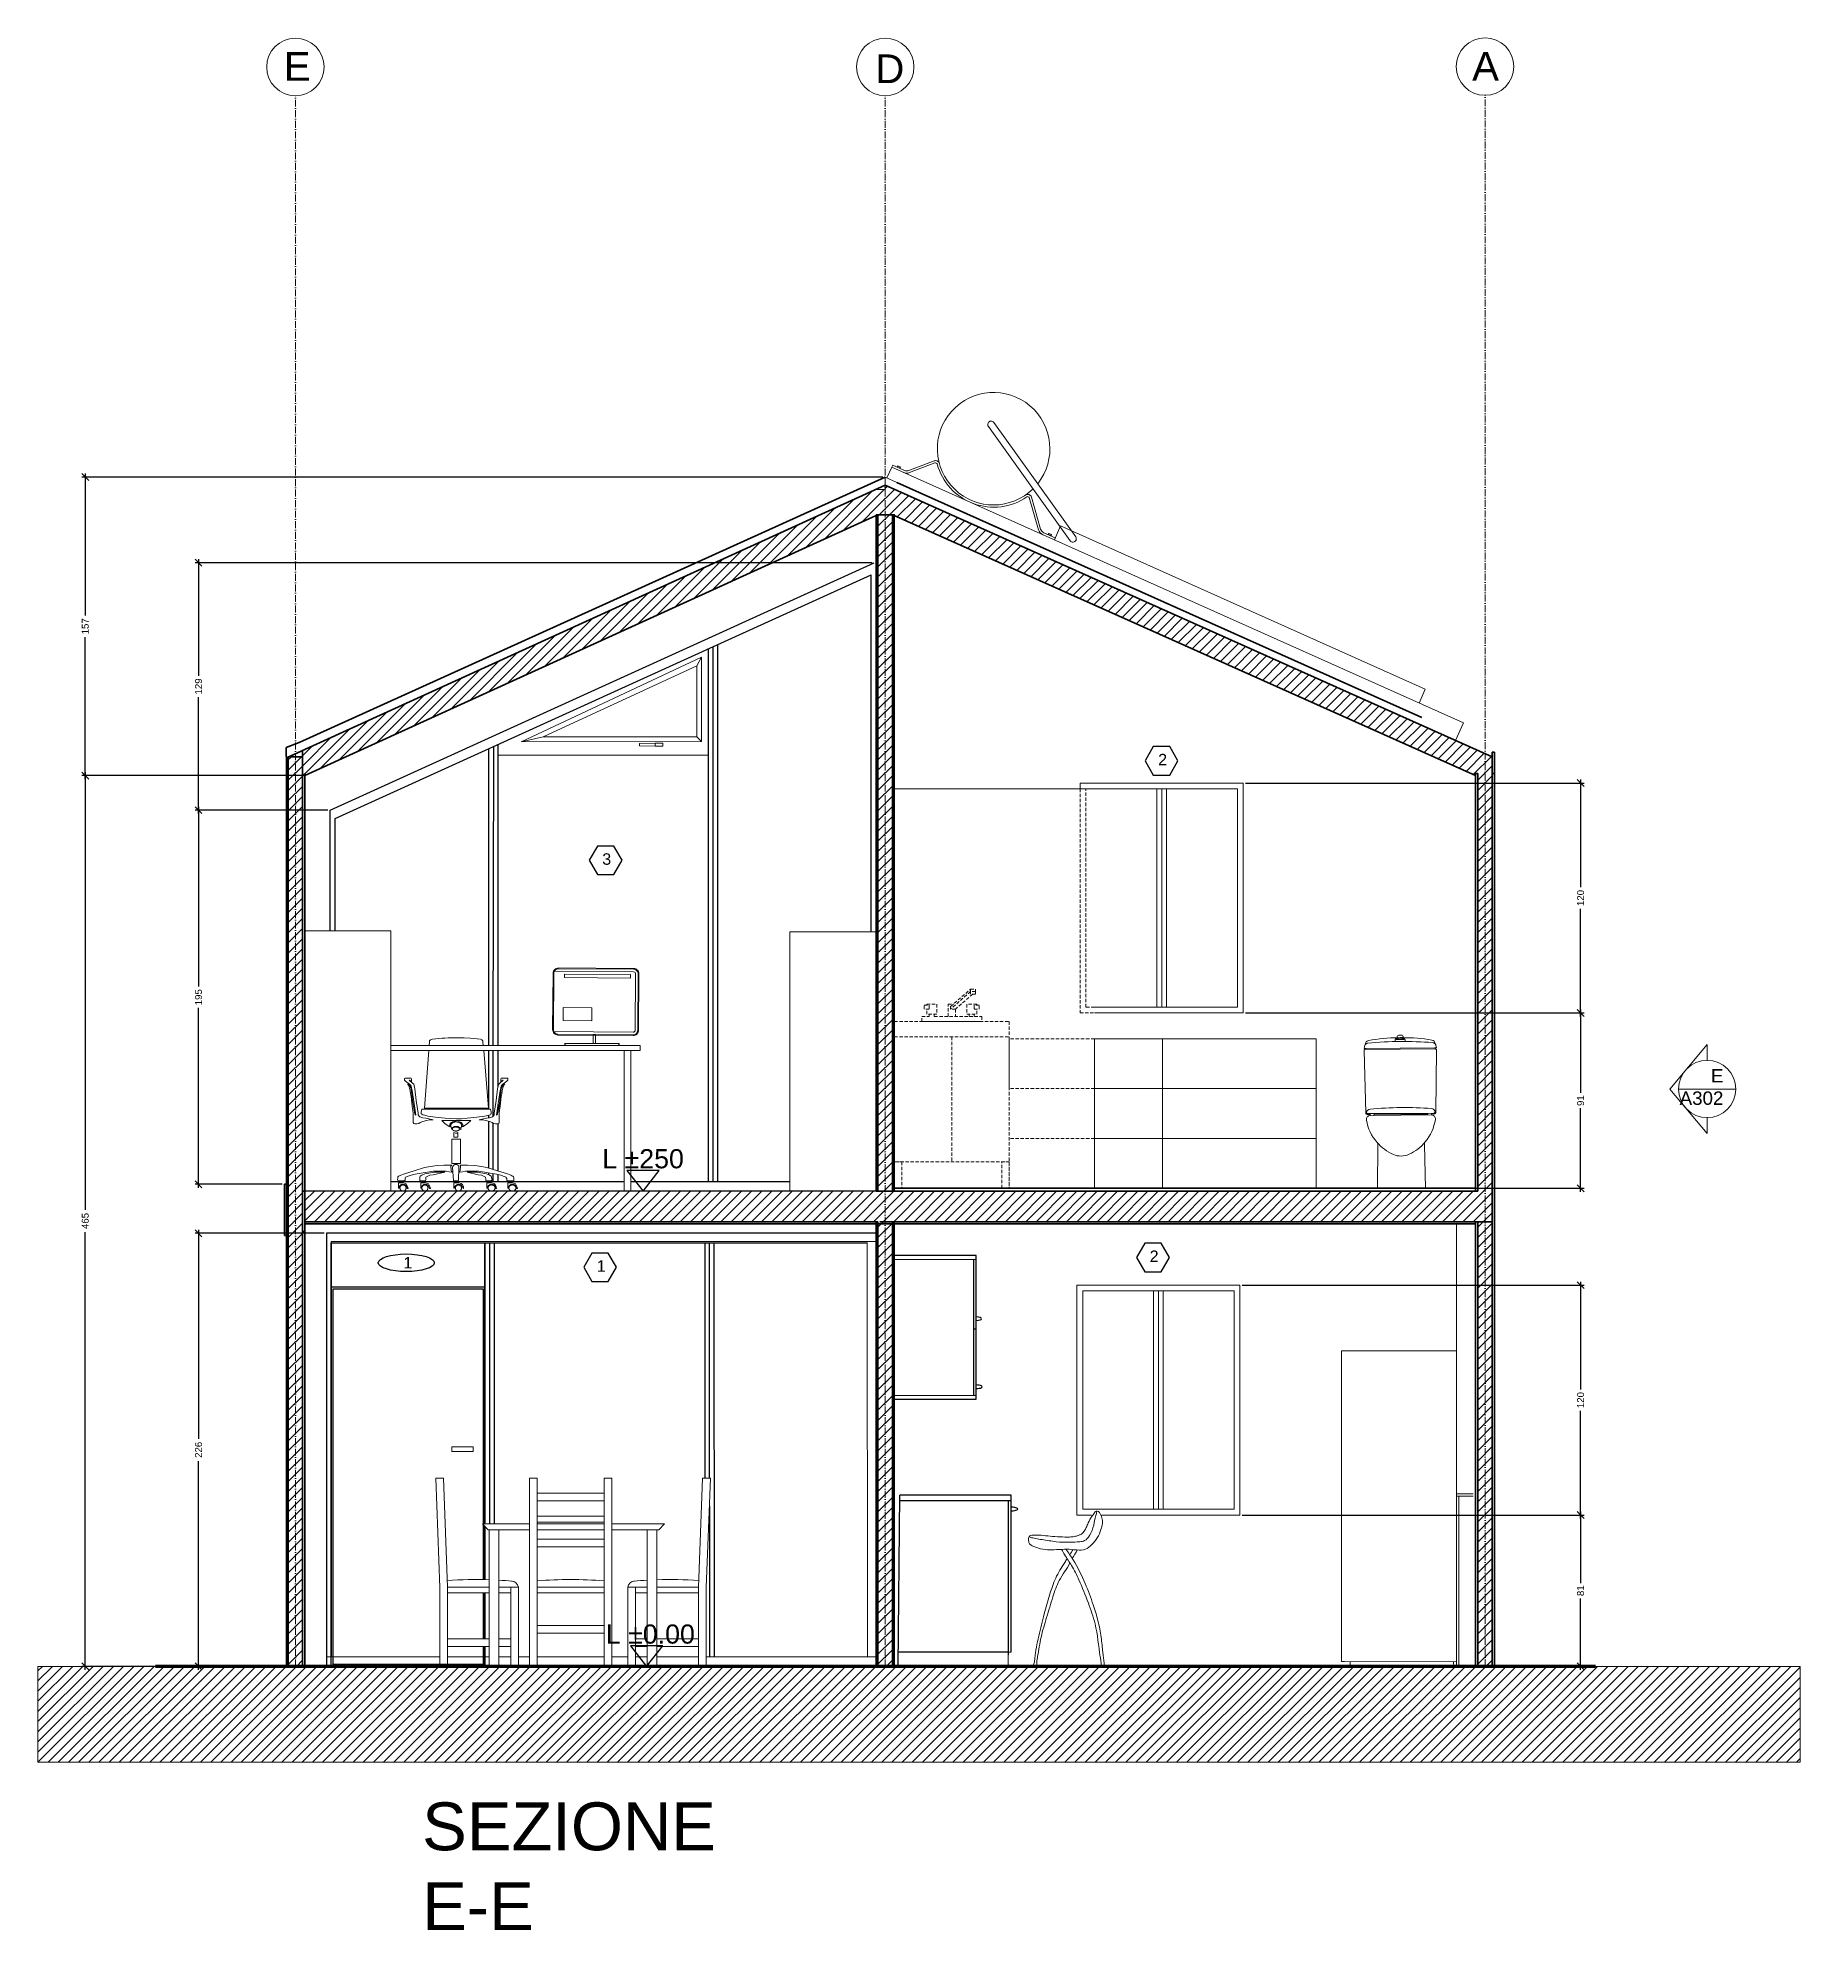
# Model space of a CAD drawing. Header units: inches. Extents: x 688 to 2880, y 906 to 1934.
# Drawn here: x 1960 to 2880, y 946 to 1934 of the extents above; entities that cross this region are included whole.
import ezdxf

# ---------------------------------------------------------------- set-up
doc = ezdxf.new("R2010")
doc.units = ezdxf.units.IN
doc.header["$MEASUREMENT"] = 0
for name, pattern in [('ACAD_ISO10W100', [18, 12, -3, 0, -3]), ('AUSGEZOGEN', [0]), ('HIDDEN', [0.375, 0.25, -0.125])]:
    doc.linetypes.add(name, pattern=pattern)
for name, color, linetype, lineweight in [('ARREDI', 8, 'Continuous', 18), ('CAMPITURE', 7, 'Continuous', 25), ('INFISSI', 130, 'Continuous', 13), ('NUMERAZIONE', 30, 'Continuous', 25), ('quote nuove', 253, 'Continuous', 18), ('STRUTTURA', 7, 'Continuous', 35)]:
    doc.layers.add(name, color=color, linetype=linetype, lineweight=lineweight)
doc.styles.add('ARIAL', font='Arial.ttf')
doc.styles.get("Standard").update_dxf_attribs({"font": 'Arial.ttf'})
doc.dimstyles.new('TICK_36', dxfattribs={"dimtxt": 3.6, "dimasz": 3.6, "dimexe": 1.8, "dimexo": 1.2, "dimgap": 1.8, "dimtad": 0, "dimdec": 0, "dimzin": 0, "dimdsep": 46, "dimtxsty": 'ARIAL', "dimblk": 'OBLIQUE', "dimcen": 1.8, "dimdle": 1.8, "dimclrd": 256, "dimclrt": 256, "dimadec": 0, "dimazin": 0, "dimtfac": 1, "dimtdec": 0, "dimtmove": 1, "dimatfit": 3, "dimldrblk": 'OPEN90', "dimfxl": 1, "dimtfill": 1, "dimtolj": 1, "dimtzin": 0, "dimarcsym": 0})
pattern_1 = [(45, (-1832.2036, -2403.4926), (-2.6516504, 2.6516504), [])]

msp = doc.modelspace()

# ---------------------------------------------------------------- texts
at = {"layer": 'NUMERAZIONE'}
for s, p in [('L ±250', (2254.95, 1343.88)), ('L ±0.00', (2256.8, 1095.81))]:
    msp.add_text(s, height=9.989, dxfattribs=at).set_placement(p)
at = {"layer": 'NUMERAZIONE', "ltscale": 0.1, "char_height": 6, "attachment_point": 1}
for s, insert in [('2', (2544.93, 1560.17)), ('3', (2254.94, 1508.28)), ('1', (2151.21, 1297.59)), ('1', (2252.05, 1295.86)), ('2', (2540.51, 1300.98))]:
    msp.add_mtext_dynamic_manual_height_columns(s, width=0.5819, gutter_width=12.5, heights=[0], dxfattribs=dict(at, insert=insert))
at = {"layer": 'NUMERAZIONE', "lineweight": 0, "insert": (2839.83, 1376.89), "char_height": 7, "attachment_point": 9}
msp.add_mtext_dynamic_manual_height_columns('   E\\PA302', width=18.8196, gutter_width=12.5, heights=[0], dxfattribs=at)
at = {"layer": 'quote nuove', "color": 253, "lineweight": 0, "char_height": 15, "attachment_point": 1}
for s, insert in [('E', (2088.82, 1926.42, 19.57)), ('A', (2708.76, 1926.53)), ('D', (2397.4, 1925.22))]:
    msp.add_mtext_dynamic_manual_height_columns(s, width=15.1923, gutter_width=12.5, heights=[0], dxfattribs=dict(at, insert=insert))
at = {"layer": 'STRUTTURA', "ltscale": 0.1, "insert": (2160.97, 1012.95), "char_height": 25, "attachment_point": 1}
msp.add_mtext_dynamic_manual_height_columns('SEZIONE E-E', width=23.9932, gutter_width=12.5, heights=[0], dxfattribs=at)

# ---------------------------------------------------------------- blocks, each defined once
blk = doc.blocks.new('_Oblique')
at = {"color": 0, "linetype": 'ByBlock', "lineweight": -2}
blk.add_line((-0.5, -0.5), (0.5, 0.5), dxfattribs=at)
blk = doc.blocks.new('*D48')
at = {"layer": 'quote nuove', "color": 0, "linetype": 'ByBlock', "lineweight": -2, "transparency": 16777216}
for p, q in [((2590.49, 1544.95), (2767.14, 1544.95)), ((2590.49, 1424.95), (2767.14, 1424.95))]:
    blk.add_line(p, q, dxfattribs=at)
at = {"layer": 'quote nuove', "linetype": 'ByBlock', "lineweight": -2, "transparency": 16777216}
for p, q in [((2765.34, 1546.75), (2765.34, 1490.55)), ((2765.34, 1423.15), (2765.34, 1479.34))]:
    blk.add_line(p, q, dxfattribs=at)
at = {"layer": 'quote nuove', "linetype": 'ByBlock', "lineweight": -2, "transparency": 16777216, "xscale": 3.6, "yscale": 3.6, "zscale": 3.6}
for p, rotation in [((2765.34, 1544.95), 90), ((2765.34, 1424.95), 270)]:
    blk.add_blockref('_Oblique', p, dxfattribs=dict(at, rotation=rotation))
at = {"layer": 'quote nuove', "linetype": 'ByBlock', "transparency": 16777216, "insert": (2765.34, 1484.95), "char_height": 3.6, "attachment_point": 5, "rotation": 90, "style": 'ARIAL', "bg_fill": 3, "box_fill_scale": 1.25, "bg_fill_color": 256, "bg_fill_true_color": 13158600, "bg_fill_transparency": 0}
blk.add_mtext('\\A1;120', dxfattribs=at)
blk = doc.blocks.new('_Open90')
at = {"color": 0, "linetype": 'ByBlock', "lineweight": -2}
for p, q in [((0, 0), (-1, 0)), ((-0.5, 0.5), (0, 0)), ((0, 0), (-0.5, -0.5))]:
    blk.add_line(p, q, dxfattribs=at)
blk = doc.blocks.new('*D43')
at = {"layer": 'quote nuove', "color": 0, "linetype": 'ByBlock', "lineweight": -2, "transparency": 16777216}
for p, q in [((2111.83, 1530.76), (2042.52, 1530.76)), ((2087.89, 1335.55), (2042.52, 1335.55))]:
    blk.add_line(p, q, dxfattribs=at)
at = {"layer": 'quote nuove', "linetype": 'ByBlock', "lineweight": -2, "transparency": 16777216}
for p, q in [((2044.32, 1532.56), (2044.32, 1438.76)), ((2044.32, 1333.75), (2044.32, 1427.55))]:
    blk.add_line(p, q, dxfattribs=at)
at = {"layer": 'quote nuove', "linetype": 'ByBlock', "lineweight": -2, "transparency": 16777216, "xscale": 3.6, "yscale": 3.6, "zscale": 3.6}
for p, rotation in [((2044.32, 1530.76), 90), ((2044.32, 1335.55), 270)]:
    blk.add_blockref('_Oblique', p, dxfattribs=dict(at, rotation=rotation))
at = {"layer": 'quote nuove', "linetype": 'ByBlock', "transparency": 16777216, "insert": (2044.32, 1433.16), "char_height": 3.6, "attachment_point": 5, "rotation": 90, "style": 'ARIAL', "bg_fill": 3, "box_fill_scale": 1.25, "bg_fill_color": 256, "bg_fill_true_color": 13158600, "bg_fill_transparency": 0}
blk.add_mtext('\\A1;195', dxfattribs=at)
blk = doc.blocks.new('*D44')
at = {"layer": 'quote nuove', "color": 0, "linetype": 'ByBlock', "lineweight": -2, "transparency": 16777216}
for p, q in [((2395.68, 1659.94), (2042.52, 1659.94)), ((2111.83, 1530.76), (2042.52, 1530.76))]:
    blk.add_line(p, q, dxfattribs=at)
at = {"layer": 'quote nuove', "linetype": 'ByBlock', "lineweight": -2, "transparency": 16777216}
for p, q in [((2044.32, 1661.74), (2044.32, 1600.96)), ((2044.32, 1528.96), (2044.32, 1589.74))]:
    blk.add_line(p, q, dxfattribs=at)
at = {"layer": 'quote nuove', "linetype": 'ByBlock', "lineweight": -2, "transparency": 16777216, "xscale": 3.6, "yscale": 3.6, "zscale": 3.6}
for p, rotation in [((2044.32, 1659.94), 90), ((2044.32, 1530.76), 270)]:
    blk.add_blockref('_Oblique', p, dxfattribs=dict(at, rotation=rotation))
at = {"layer": 'quote nuove', "linetype": 'ByBlock', "transparency": 16777216, "insert": (2044.32, 1595.35), "char_height": 3.6, "attachment_point": 5, "rotation": 90, "style": 'ARIAL', "bg_fill": 3, "box_fill_scale": 1.25, "bg_fill_color": 256, "bg_fill_true_color": 13158600, "bg_fill_transparency": 0}
blk.add_mtext('\\A1;129', dxfattribs=at)
blk = doc.blocks.new('*D47')
at = {"layer": 'quote nuove', "color": 0, "linetype": 'ByBlock', "lineweight": -2, "transparency": 16777216}
for p, q in [((2588.78, 1162.91), (2767.14, 1162.91)), ((2588.78, 1083.95), (2767.14, 1083.95))]:
    blk.add_line(p, q, dxfattribs=at)
at = {"layer": 'quote nuove', "linetype": 'ByBlock', "lineweight": -2, "transparency": 16777216}
for p, q in [((2765.34, 1164.71), (2765.34, 1127.44)), ((2765.34, 1082.15), (2765.34, 1119.42))]:
    blk.add_line(p, q, dxfattribs=at)
at = {"layer": 'quote nuove', "linetype": 'ByBlock', "lineweight": -2, "transparency": 16777216, "xscale": 3.6, "yscale": 3.6, "zscale": 3.6}
for p, rotation in [((2765.34, 1162.91), 90), ((2765.34, 1083.95), 270)]:
    blk.add_blockref('_Oblique', p, dxfattribs=dict(at, rotation=rotation))
at = {"layer": 'quote nuove', "linetype": 'ByBlock', "transparency": 16777216, "insert": (2765.34, 1123.43), "char_height": 3.6, "attachment_point": 5, "rotation": 90, "style": 'ARIAL', "bg_fill": 3, "box_fill_scale": 1.25, "bg_fill_color": 256, "bg_fill_true_color": 13158600, "bg_fill_transparency": 0}
blk.add_mtext('\\A1;81', dxfattribs=at)
blk = doc.blocks.new('*D40')
at = {"layer": 'quote nuove', "linetype": 'ByBlock', "lineweight": -2, "transparency": 16777216}
for p, q in [((2765.34, 1284.71), (2765.34, 1228.52)), ((2765.34, 1161.11), (2765.34, 1217.31))]:
    blk.add_line(p, q, dxfattribs=at)
at = {"layer": 'quote nuove', "color": 0, "linetype": 'ByBlock', "lineweight": -2, "transparency": 16777216}
for p, q in [((2588.78, 1282.91), (2767.14, 1282.91)), ((2588.78, 1162.91), (2767.14, 1162.91))]:
    blk.add_line(p, q, dxfattribs=at)
at = {"layer": 'quote nuove', "linetype": 'ByBlock', "lineweight": -2, "transparency": 16777216, "xscale": 3.6, "yscale": 3.6, "zscale": 3.6}
for p, rotation in [((2765.34, 1282.91), 90), ((2765.34, 1162.91), 270)]:
    blk.add_blockref('_Oblique', p, dxfattribs=dict(at, rotation=rotation))
at = {"layer": 'quote nuove', "linetype": 'ByBlock', "transparency": 16777216, "insert": (2765.34, 1222.91), "char_height": 3.6, "attachment_point": 5, "rotation": 90, "style": 'ARIAL', "bg_fill": 3, "box_fill_scale": 1.25, "bg_fill_color": 256, "bg_fill_true_color": 13158600, "bg_fill_transparency": 0}
blk.add_mtext('\\A1;120', dxfattribs=at)
blk = doc.blocks.new('*D53')
at = {"layer": 'quote nuove', "color": 0, "lineweight": -2, "transparency": 16777216}
for p, q in [((2590.49, 1424.95), (2767.14, 1424.95)), ((2590.49, 1333.45), (2767.14, 1333.45))]:
    blk.add_line(p, q, dxfattribs=at)
at = {"layer": 'quote nuove', "lineweight": -2, "transparency": 16777216}
for p, q in [((2765.34, 1426.75), (2765.34, 1383.21)), ((2765.34, 1331.65), (2765.34, 1375.19))]:
    blk.add_line(p, q, dxfattribs=at)
at = {"layer": 'quote nuove', "lineweight": -2, "transparency": 16777216, "xscale": 3.6, "yscale": 3.6, "zscale": 3.6}
for p, rotation in [((2765.34, 1424.95), 90), ((2765.34, 1333.45), 270)]:
    blk.add_blockref('_Oblique', p, dxfattribs=dict(at, rotation=rotation))
at = {"layer": 'quote nuove', "transparency": 16777216, "insert": (2765.34, 1379.2), "char_height": 3.6, "attachment_point": 5, "rotation": 90, "style": 'ARIAL', "bg_fill": 3, "box_fill_scale": 1.25, "bg_fill_color": 256, "bg_fill_true_color": 13158600, "bg_fill_transparency": 0}
blk.add_mtext('\\A1;91', dxfattribs=at)
blk = doc.blocks.new('*D55')
at = {"layer": 'quote nuove', "lineweight": -2, "transparency": 16777216}
for p, q in [((1985.22, 1550.61), (1985.22, 1322.23)), ((1985.22, 1082.15), (1985.22, 1310.53))]:
    blk.add_line(p, q, dxfattribs=at)
at = {"layer": 'quote nuove', "color": 0, "lineweight": -2, "transparency": 16777216}
for p, q in [((2098.6, 1548.81), (1983.42, 1548.81)), ((2098.6, 1083.95), (1983.42, 1083.95))]:
    blk.add_line(p, q, dxfattribs=at)
at = {"layer": 'quote nuove', "lineweight": -2, "transparency": 16777216, "xscale": 3.6, "yscale": 3.6, "zscale": 3.6}
for p, rotation in [((1985.22, 1548.81), 90), ((1985.22, 1083.95), 270)]:
    blk.add_blockref('_Oblique', p, dxfattribs=dict(at, rotation=rotation))
at = {"layer": 'quote nuove', "transparency": 16777216, "insert": (1985.22, 1316.38), "char_height": 3.6, "attachment_point": 5, "rotation": 90, "style": 'ARIAL', "bg_fill": 3, "box_fill_scale": 1.25, "bg_fill_color": 256, "bg_fill_true_color": 13158600, "bg_fill_transparency": 0}
blk.add_mtext('\\A1;465', dxfattribs=at)
blk = doc.blocks.new('*D56')
at = {"layer": 'quote nuove', "color": 0, "lineweight": -2, "transparency": 16777216}
for p, q in [((2401.34, 1704.65), (1983.42, 1704.65)), ((2098.6, 1548.81), (1983.42, 1548.81))]:
    blk.add_line(p, q, dxfattribs=at)
at = {"layer": 'quote nuove', "lineweight": -2, "transparency": 16777216}
for p, q in [((1985.22, 1706.45), (1985.22, 1632.33)), ((1985.22, 1547.01), (1985.22, 1621.12))]:
    blk.add_line(p, q, dxfattribs=at)
at = {"layer": 'quote nuove', "lineweight": -2, "transparency": 16777216, "xscale": 3.6, "yscale": 3.6, "zscale": 3.6}
for p, rotation in [((1985.22, 1704.65), 90), ((1985.22, 1548.81), 270)]:
    blk.add_blockref('_Oblique', p, dxfattribs=dict(at, rotation=rotation))
at = {"layer": 'quote nuove', "transparency": 16777216, "insert": (1985.22, 1626.73), "char_height": 3.6, "attachment_point": 5, "rotation": 90, "style": 'ARIAL', "bg_fill": 3, "box_fill_scale": 1.25, "bg_fill_color": 256, "bg_fill_true_color": 13158600, "bg_fill_transparency": 0}
blk.add_mtext('\\A1;157', dxfattribs=at)
blk = doc.blocks.new('*D57')
at = {"layer": 'quote nuove', "color": 0, "lineweight": -2, "transparency": 16777216}
for p, q in [((2109.85, 1309.95), (2042.52, 1309.95)), ((2109.85, 1083.95), (2042.52, 1083.95))]:
    blk.add_line(p, q, dxfattribs=at)
at = {"layer": 'quote nuove', "lineweight": -2, "transparency": 16777216}
for p, q in [((2044.32, 1311.75), (2044.32, 1202.77)), ((2044.32, 1082.15), (2044.32, 1191.12))]:
    blk.add_line(p, q, dxfattribs=at)
at = {"layer": 'quote nuove', "lineweight": -2, "transparency": 16777216, "xscale": 3.6, "yscale": 3.6, "zscale": 3.6}
for p, rotation in [((2044.32, 1309.95), 90), ((2044.32, 1083.95), 270)]:
    blk.add_blockref('_Oblique', p, dxfattribs=dict(at, rotation=rotation))
at = {"layer": 'quote nuove', "transparency": 16777216, "insert": (2044.32, 1196.95), "char_height": 3.6, "attachment_point": 5, "rotation": 90, "style": 'ARIAL', "bg_fill": 3, "box_fill_scale": 1.25, "bg_fill_color": 256, "bg_fill_true_color": 13158600, "bg_fill_transparency": 0}
blk.add_mtext('\\A1;226', dxfattribs=at)

# ---------------------------------------------------------------- hatches: boundary and pattern name
at = {"layer": 'CAMPITURE'}
h = msp.add_hatch(dxfattribs=at)
h.set_pattern_fill('ANSI31', color=0, scale=30)
h.set_pattern_definition(pattern_1)
h.paths.add_polyline_path([(2406.29, 1698.15), (2398.77, 1698.15), (2398.79, 1332.02), (2399.8, 1332.02), (2406.29, 1332.01)])
h = msp.add_hatch(dxfattribs=at)
h.set_pattern_fill('ANSI31', color=0, scale=30)
h.set_pattern_definition(pattern_1)
h.paths.add_polyline_path([(2099.8, 1562.54), (2098.61, 1562), (2098.6, 1548.78), (2098.6, 1548.78), (2098.6, 1558.41), (2091.16, 1558.41), (2091.16, 1083.95), (2098.6, 1083.95), (2098.6, 1331.95), (2098.6, 1331.95), (2098.6, 1548.78), (2098.6, 1548.78), (2098.6, 1558.41), (2098.6, 1558.41), (2098.6, 1548.78), (2099.8, 1548.78)])
h = msp.add_hatch(dxfattribs=at)
h.set_pattern_fill('ANSI31', color=0, scale=30)
h.set_pattern_definition(pattern_1)
h.paths.add_polyline_path([(2098.6, 1310.95), (2098.6, 1558.41), (2091.16, 1558.41), (2091.16, 1083.95), (2098.6, 1083.95)])
at = {"layer": 'STRUTTURA'}
h = msp.add_hatch(dxfattribs=at)
h.set_pattern_fill('ANSI31', color=0, scale=30)
h.set_pattern_definition(pattern_1)
h.paths.add_polyline_path([(2098.61, 1562), (2091.16, 1558.41), (2098.6, 1558.41)])

# ---------------------------------------------------------------- linework, layer by layer
msp.add_line((2502.58, 1281.9, -3), (2502.58, 1281.9, -3))
at = {"layer": 'ARREDI'}
for p, q in [((2456.38, 1731.01), (2499.03, 1671.4)), ((2459.26, 1733.12), (2501.92, 1673.49)), ((2406.47, 1710.82), (2405.99, 1709.77)), ((2406.47, 1710.82), (2412.58, 1708.09)), ((2409.08, 1710.4), (2408.83, 1709.83)), ((2409.38, 1710.26), (2409.13, 1709.69)), ((2410.49, 1709.83), (2409.15, 1710.43)), ((2409.96, 1709.32), (2410.22, 1709.89)), ((2410.26, 1709.18), (2410.52, 1709.76)), ((2428.05, 1713.06), (2414.85, 1708.03)), ((2428.47, 1711.98), (2415.27, 1706.94)), ((2402.54, 1700.39), (2398.77, 1698.67)), ((2398.77, 1698.67), (2398.77, 1698.15)), ((2402.54, 1704.65), (2402.54, 1700.39)), ((2402.54, 1704.65), (2408.66, 1701.75)), ((2402.54, 1698.15), (2402.54, 1700.39)), ((2397.79, 1698.15), (2398.79, 1698.15)), ((2398.79, 1698.15), (2402.54, 1698.15)), ((2482.5, 1677.15), (2477.73, 1693.91)), ((2483.62, 1677.46), (2478.86, 1694.22)), ((2485.26, 1675.56), (2491.3, 1672.86)), ((2487.84, 1675.15), (2487.59, 1674.58)), ((2488.14, 1675.02), (2487.88, 1674.45)), ((2489.25, 1674.58), (2487.91, 1675.18)), ((2488.72, 1674.07), (2488.98, 1674.64)), ((2489.02, 1673.94), (2489.28, 1674.51)), ((2491.3, 1672.86), (2490.83, 1671.8)), ((2511.68, 1541.95), (2407.29, 1541.95)), ((2144.62, 1467.73), (2099.8, 1467.73)), ((2144.62, 1467.73), (2144.62, 1331.95)), ((2352.77, 1467.36), (2352.73, 1332.02)), ((2352.77, 1467.36), (2398.79, 1467.36)), ((2669.59, 1412.35), (2669.59, 1412.15)), ((2671.18, 1413.36), (2670.58, 1413.35)), ((2671.78, 1413.37), (2671.18, 1413.36)), ((2672.79, 1412.18), (2672.79, 1412.38)), ((2144.62, 1405.33), (2144.62, 1407.99)), ((2144.62, 1407.99), (2274.75, 1407.99)), ((2274.75, 1405.33), (2144.62, 1405.33)), ((2274.75, 1407.99), (2274.75, 1405.33)), ((2511.68, 1411.45), (2547.3, 1411.45)), ((2547.3, 1411.45), (2547.3, 1333.45)), ((2652.58, 1407.53), (2652.39, 1406.38)), ((2652.39, 1406.38), (2653.35, 1406.39)), ((2652.42, 1405.32), (2653.29, 1372.87)), ((2652.92, 1405.83), (2671.25, 1406.01)), ((2652.97, 1408.53), (2652.97, 1408.42)), ((2653.35, 1406.39), (2671.24, 1406.56)), ((2668.62, 1411.12), (2668.63, 1410.02)), ((2669.1, 1411.04), (2669.12, 1411.32)), ((2671.2, 1411.06), (2669.1, 1411.04)), ((2669.24, 1411.49), (2670.01, 1411.81)), ((2669.24, 1411.49), (2671.2, 1411.51)), ((2669.69, 1412.05), (2670.13, 1412.05)), ((2671.19, 1412.06), (2670.13, 1412.05)), ((2671.19, 1412.06), (2670.13, 1412.05)), ((2670.13, 1412.05), (2670.13, 1412.04)), ((2670.13, 1412), (2670.13, 1412.04)), ((2671.19, 1412.06), (2672.25, 1412.07)), ((2671.19, 1412.06), (2672.25, 1412.07)), ((2673.15, 1411.53), (2671.2, 1411.51)), ((2671.2, 1411.06), (2673.3, 1411.08)), ((2689.14, 1406.73), (2671.24, 1406.56)), ((2689.58, 1406.18), (2671.25, 1406.01)), ((2672.25, 1412.06), (2672.25, 1412.07)), ((2672.25, 1412.07), (2672.69, 1412.07)), ((2672.25, 1412.02), (2672.25, 1412.06)), ((2673.15, 1411.53), (2672.38, 1411.84)), ((2673.3, 1411.08), (2673.27, 1411.36)), ((2673.78, 1411.17), (2673.79, 1410.07)), ((2689.14, 1406.73), (2690.09, 1406.74)), ((2689.47, 1408.77), (2689.47, 1408.87)), ((2689.82, 1373.22), (2690.08, 1405.67)), ((2690.09, 1406.74), (2689.88, 1407.88)), ((2511.68, 1385.45), (2627.3, 1385.45)), ((2627.3, 1385.45), (2627.3, 1359.45)), ((2627.3, 1383.23), (2627.3, 1383.23)), ((2627.3, 1383.23), (2627.3, 1357.23)), ((2653.66, 1372.98), (2653.68, 1373.1)), ((2689.45, 1373.32), (2689.43, 1373.44)), ((2654.16, 1372.4), (2671.56, 1372.56)), ((2654.3, 1371.9), (2655.57, 1371.91)), ((2655.56, 1372.41), (2655.57, 1371.91)), ((2655.57, 1371.91), (2655.57, 1371.61)), ((2655.57, 1371.41), (2671.57, 1371.56)), ((2655.77, 1371.41), (2655.57, 1371.41)), ((2655.77, 1371.41), (2671.57, 1371.56)), ((2657.56, 1372.43), (2657.57, 1371.63)), ((2657.57, 1371.93), (2671.57, 1372.06)), ((2688.96, 1372.73), (2671.56, 1372.56)), ((2685.56, 1372.19), (2671.57, 1372.06)), ((2687.57, 1371.71), (2671.57, 1371.56)), ((2687.37, 1371.71), (2671.57, 1371.56)), ((2685.56, 1372.69), (2685.57, 1371.89)), ((2687.57, 1371.71), (2687.37, 1371.71)), ((2687.56, 1372.71), (2687.56, 1372.21)), ((2687.56, 1372.21), (2688.83, 1372.22)), ((2687.57, 1371.91), (2687.56, 1372.21)), ((2627.3, 1359.45), (2511.68, 1359.45)), ((2659.61, 1356.08), (2659.43, 1333.45)), ((2684.43, 1333.45), (2683.82, 1356.31)), ((2700.59, 1173.95), (2700.59, 1314.95)), ((2640.6, 1248.65), (2640.6, 1086.42)), ((2640.6, 1248.65), (2700.59, 1248.65)), ((2700.59, 1086.34), (2700.59, 1249.21)), ((2170.19, 1125.18), (2168.06, 1182.24)), ((2172.18, 1182.24), (2168.06, 1182.24)), ((2168.06, 1182.24), (2172.18, 1182.24)), ((2174.18, 1125.35), (2172.18, 1182.24)), ((2216.91, 1182.24), (2216.91, 1084.31)), ((2216.91, 1182.24), (2220.9, 1182.24)), ((2216.91, 1182.24), (2220.9, 1182.24)), ((2220.9, 1182.24), (2220.9, 1084.31)), ((2255.88, 1182.24), (2255.88, 1084.31)), ((2255.88, 1182.24), (2259.88, 1182.24)), ((2255.88, 1182.24), (2259.88, 1182.24)), ((2259.88, 1182.24), (2259.88, 1084.31)), ((2305.23, 1125.35), (2307.23, 1182.24)), ((2307.23, 1182.24), (2311.35, 1182.24)), ((2309.23, 1125.18), (2311.35, 1182.24)), ((2220.9, 1174.25), (2255.88, 1174.25)), ((2220.9, 1170.25), (2255.88, 1170.25)), ((2700.59, 1173.95), (2709.29, 1173.95)), ((2700.59, 1083.95), (2700.59, 1173.95)), ((2700.59, 1172.75), (2709.29, 1172.75)), ((2701.79, 1083.95), (2701.79, 1172.75)), ((2192.38, 1158.26), (2201.13, 1158.26)), ((2192.38, 1158.26), (2195.38, 1155.26)), ((2201.13, 1158.26), (2216.91, 1158.26)), ((2220.9, 1162.25), (2255.88, 1162.25)), ((2220.9, 1159.26), (2255.88, 1159.26)), ((2220.9, 1158.26), (2234.17, 1158.26)), ((2234.17, 1158.26), (2234.24, 1158.26)), ((2234.24, 1159.26), (2244.1, 1159.26)), ((2234.24, 1158.26), (2244.1, 1158.26)), ((2255.88, 1159.26), (2244.1, 1159.26)), ((2255.88, 1158.26), (2244.1, 1158.26)), ((2273.22, 1158.26), (2259.88, 1158.26)), ((2273.22, 1158.26), (2278.69, 1158.26)), ((2287.44, 1158.26), (2278.69, 1158.26)), ((2284.44, 1155.26), (2287.44, 1158.26)), ((2195.38, 1155.26), (2201.13, 1155.26)), ((2195.95, 1155.26), (2195.95, 1122.35)), ((2200.94, 1155.26), (2200.94, 1122.35)), ((2201.13, 1155.26), (2216.91, 1155.26)), ((2220.9, 1155.26), (2234.24, 1155.26)), ((2220.9, 1146.27), (2255.88, 1146.27)), ((2221.27, 1150.26), (2255.88, 1150.26)), ((2234.24, 1155.26), (2247.45, 1155.26)), ((2244.1, 1155.26), (2255.88, 1155.26)), ((2259.88, 1155.26), (2273.22, 1155.26)), ((2273.22, 1155.26), (2279.82, 1155.26)), ((2278.41, 1155.26), (2278.41, 1101.33)), ((2278.69, 1155.26), (2284.44, 1155.26)), ((2283.4, 1155.26), (2283.4, 1129.27)), ((2283.4, 1129.27), (2283.4, 1101.33)), ((2170.19, 1084.31), (2170.19, 1125.26)), ((2174.18, 1084.31), (2174.18, 1125.35)), ((2195.95, 1125.35), (2174.18, 1125.35)), ((2195.95, 1122.35), (2174.18, 1122.35)), ((2195.95, 1122.35), (2195.95, 1105.33)), ((2207.16, 1125.35), (2200.94, 1125.35)), ((2207.16, 1122.35), (2200.94, 1122.35)), ((2200.94, 1122.35), (2200.94, 1105.33)), ((2211.16, 1125.35), (2207.16, 1125.35)), ((2207.16, 1084.31), (2207.16, 1125.35)), ((2211.16, 1084.31), (2211.16, 1125.35)), ((2220.9, 1125.35), (2255.88, 1125.35)), ((2220.9, 1122.35), (2255.88, 1122.35)), ((2268.26, 1125.35), (2278.41, 1125.35)), ((2268.26, 1084.31), (2268.26, 1125.35)), ((2272.26, 1084.31), (2272.26, 1125.35)), ((2272.26, 1122.35), (2278.41, 1122.35)), ((2283.4, 1125.35), (2305.23, 1125.35)), ((2283.4, 1122.35), (2305.23, 1122.35)), ((2305.23, 1084.31), (2305.23, 1125.35)), ((2309.23, 1084.31), (2309.23, 1125.26)), ((2195.95, 1098.3), (2174.18, 1098.3)), ((2195.95, 1098.3), (2193.75, 1098.3)), ((2195.95, 1105.33), (2195.95, 1088.95)), ((2200.94, 1105.33), (2200.94, 1094.3)), ((2207.16, 1098.3), (2200.94, 1098.3)), ((2220.9, 1105.33), (2255.88, 1105.33)), ((2220.9, 1101.33), (2255.88, 1101.33)), ((2272.26, 1098.3), (2278.41, 1098.3)), ((2278.41, 1101.33), (2278.41, 1084.31)), ((2283.4, 1101.33), (2283.4, 1084.31)), ((2283.4, 1098.3), (2305.23, 1098.3)), ((2195.95, 1094.3), (2174.18, 1094.3)), ((2195.95, 1094.3), (2190.52, 1094.3)), ((2195.95, 1094.3), (2195.95, 1084.31)), ((2207.16, 1094.3), (2200.94, 1094.3)), ((2200.94, 1094.3), (2200.94, 1084.31)), ((2272.26, 1094.3), (2278.41, 1094.3)), ((2283.4, 1094.3), (2305.23, 1094.3)), ((2393.24, 1088.95), (2397.79, 1088.95)), ((2397.79, 1088.95), (2393.24, 1088.95)), ((2466.7, 1089.95), (2466.7, 1083.95)), ((2640.6, 1086.42), (2642.09, 1086.42)), ((2642.09, 1086.42), (2700.59, 1086.34)), ((2645.09, 1086.45), (2645.12, 1083.95)), ((2699.11, 1086.34), (2699.12, 1083.95)), ((2170.19, 1084.31), (2174.18, 1084.31)), ((2195.95, 1084.31), (2200.94, 1084.31)), ((2207.16, 1084.31), (2211.16, 1084.31)), ((2216.91, 1084.31), (2220.9, 1084.31)), ((2255.88, 1084.31), (2259.88, 1084.31)), ((2268.26, 1084.31), (2272.26, 1084.31)), ((2278.41, 1084.31), (2283.4, 1084.31)), ((2305.23, 1084.31), (2309.23, 1084.31))]:
    msp.add_line(p, q, dxfattribs=at)
at = {"layer": 'ARREDI', "linetype": 'HIDDEN', "ltscale": 7}
for p, q in [((2436.64, 1428.27), (2447.08, 1437.4)), ((2447.08, 1436.1), (2436.64, 1426.97)), ((2448.23, 1434.81), (2439.25, 1426.97)), ((2447.08, 1436.1), (2447.08, 1437.4)), ((2447.08, 1437.4), (2449.69, 1437.4)), ((2447.08, 1434.79), (2447.08, 1436.1)), ((2449.69, 1436.1), (2447.08, 1436.1)), ((2449.69, 1434.79), (2447.08, 1434.79)), ((2449.69, 1437.4), (2449.69, 1436.1)), ((2449.69, 1436.1), (2449.69, 1434.79)), ((2425.56, 1423.06), (2425.56, 1424.36)), ((2428.17, 1424.36), (2428.17, 1423.06)), ((2435.34, 1429.58), (2438.13, 1429.58)), ((2435.34, 1423.06), (2435.34, 1429.58)), ((2436.64, 1426.97), (2436.64, 1428.27)), ((2439.25, 1426.97), (2436.64, 1426.97)), ((2439.25, 1426.97), (2439.25, 1423.06)), ((2446.43, 1424.36), (2446.43, 1423.06)), ((2449.03, 1423.06), (2449.03, 1424.36)), ((2407.3, 1420.45), (2467.3, 1420.45)), ((2437.3, 1412.55), (2437.37, 1347.26)), ((2467.3, 1420.45), (2467.3, 1333.45)), ((2467.3, 1411.45), (2467.3, 1385.45)), ((2467.3, 1411.45), (2467.3, 1411.45)), ((2467.3, 1411.45), (2467.3, 1385.45)), ((2467.3, 1411.45), (2467.3, 1411.45)), ((2511.68, 1411.45), (2467.3, 1411.45)), ((2511.68, 1385.45), (2467.3, 1385.45)), ((2511.68, 1359.45), (2467.3, 1359.45)), ((2467.37, 1347.26), (2407.37, 1347.26))]:
    msp.add_line(p, q, dxfattribs=at)
at = {"layer": 'ARREDI', "color": 8, "linetype": 'HIDDEN', "ltscale": 7}
msp.add_line((2407.3, 1412.55), (2467.3, 1412.55), dxfattribs=at)
at = {"layer": 'ARREDI', "lineweight": 0}
for p, q in [((2162.14, 1375.27), (2164.51, 1405.33)), ((2164.6, 1407.99), (2164.8, 1409.88)), ((2164.8, 1410.41), (2165.33, 1410.94)), ((2164.8, 1409.88), (2164.8, 1410.41)), ((2165.33, 1410.94), (2166.39, 1411.2)), ((2166.39, 1411.2), (2171.43, 1411.73)), ((2171.43, 1411.73), (2172.76, 1411.73)), ((2172.76, 1411.73), (2174.62, 1412)), ((2174.62, 1412), (2178.6, 1412)), ((2178.6, 1412), (2182.85, 1412)), ((2182.85, 1412), (2186.03, 1411.73)), ((2186.03, 1411.73), (2191.34, 1411.2)), ((2191.34, 1411.2), (2192.14, 1410.94)), ((2192.14, 1410.94), (2192.67, 1410.41)), ((2192.67, 1410.41), (2192.67, 1409.88)), ((2192.67, 1409.88), (2192.83, 1407.99)), ((2193.12, 1405.33), (2195.59, 1375.27)), ((2152.05, 1390.94), (2151.79, 1390.67)), ((2151.79, 1390.67), (2151.79, 1390.41)), ((2151.79, 1390.41), (2151.79, 1389.87)), ((2151.79, 1389.87), (2152.32, 1389.34)), ((2152.32, 1390.94), (2152.05, 1390.94)), ((2154.71, 1390.94), (2152.32, 1390.94)), ((2152.32, 1389.34), (2154.44, 1387.75)), ((2154.18, 1387.48), (2153.38, 1388.02)), ((2153.38, 1388.02), (2153.91, 1387.22)), ((2153.91, 1387.22), (2154.18, 1386.42)), ((2156.03, 1388.28), (2154.18, 1389.87)), ((2154.18, 1389.87), (2154.44, 1389.87)), ((2154.71, 1386.69), (2154.18, 1387.48)), ((2154.18, 1386.42), (2154.71, 1384.3)), ((2154.44, 1389.87), (2154.97, 1389.61)), ((2154.44, 1387.75), (2154.97, 1387.22)), ((2155.24, 1390.94), (2154.71, 1390.94)), ((2154.97, 1385.89), (2154.71, 1386.69)), ((2154.71, 1384.3), (2154.97, 1382.71)), ((2154.97, 1389.61), (2155.5, 1389.08)), ((2154.97, 1387.22), (2155.24, 1386.69)), ((2155.24, 1385.1), (2154.97, 1385.89)), ((2154.97, 1382.71), (2155.24, 1381.38)), ((2155.24, 1390.67), (2155.24, 1390.94)), ((2155.5, 1390.41), (2155.24, 1390.67)), ((2155.24, 1386.69), (2155.5, 1385.89)), ((2156.03, 1379.52), (2155.24, 1385.1)), ((2155.5, 1389.08), (2155.5, 1390.41)), ((2155.5, 1385.89), (2155.77, 1384.56)), ((2155.77, 1384.56), (2156.83, 1377.66)), ((2156.57, 1387.75), (2156.03, 1388.28)), ((2156.83, 1386.95), (2156.57, 1387.75)), ((2157.1, 1385.36), (2156.83, 1386.95)), ((2157.89, 1379.25), (2157.1, 1385.36)), ((2199.57, 1379.25), (2200.37, 1385.36)), ((2200.37, 1385.36), (2200.64, 1386.95)), ((2200.64, 1386.95), (2200.9, 1387.75)), ((2201.7, 1384.56), (2200.64, 1377.66)), ((2200.9, 1387.75), (2201.43, 1388.28)), ((2201.43, 1388.28), (2203.29, 1389.87)), ((2201.43, 1379.52), (2202.23, 1385.1)), ((2201.96, 1385.89), (2201.7, 1384.56)), ((2201.96, 1390.41), (2202.23, 1390.67)), ((2201.96, 1389.08), (2201.96, 1390.41)), ((2202.49, 1389.61), (2201.96, 1389.08)), ((2202.23, 1386.69), (2201.96, 1385.89)), ((2202.23, 1390.67), (2202.23, 1390.94)), ((2202.23, 1390.94), (2202.76, 1390.94)), ((2202.49, 1387.22), (2202.23, 1386.69)), ((2202.23, 1385.1), (2202.49, 1385.89)), ((2202.49, 1382.71), (2202.23, 1381.38)), ((2203.03, 1389.87), (2202.49, 1389.61)), ((2203.03, 1387.75), (2202.49, 1387.22)), ((2202.49, 1385.89), (2202.76, 1386.69)), ((2202.76, 1384.3), (2202.49, 1382.71)), ((2202.76, 1390.94), (2205.15, 1390.94)), ((2202.76, 1386.69), (2203.29, 1387.48)), ((2203.29, 1386.42), (2202.76, 1384.3)), ((2203.29, 1389.87), (2203.03, 1389.87)), ((2205.15, 1389.34), (2203.03, 1387.75)), ((2203.29, 1387.48), (2204.09, 1388.02)), ((2203.56, 1387.22), (2203.29, 1386.42)), ((2204.09, 1388.02), (2203.56, 1387.22)), ((2205.15, 1390.94), (2205.42, 1390.94)), ((2205.68, 1389.87), (2205.15, 1389.34)), ((2205.42, 1390.94), (2205.68, 1390.67)), ((2205.68, 1390.67), (2205.68, 1390.41)), ((2205.68, 1390.41), (2205.68, 1389.87)), ((2155.24, 1381.38), (2155.77, 1376.33)), ((2155.77, 1376.33), (2156.3, 1372.88)), ((2156.57, 1375.01), (2156.03, 1379.52)), ((2156.3, 1372.88), (2156.3, 1371.29)), ((2157.1, 1372.35), (2156.57, 1375.01)), ((2156.83, 1377.66), (2157.63, 1371.56)), ((2158.95, 1372.62), (2157.89, 1379.25)), ((2160.55, 1373.15), (2160.87, 1374.77)), ((2160.55, 1372.35), (2160.55, 1373.15)), ((2160.81, 1374.77), (2178.87, 1374.77)), ((2195.59, 1375.27), (2162.14, 1375.27)), ((2162.14, 1375.27), (2162.14, 1375.27)), ((2178.87, 1374.77), (2196.65, 1374.77)), ((2196.6, 1374.77), (2196.92, 1373.15)), ((2196.92, 1373.15), (2196.92, 1372.35)), ((2198.51, 1372.62), (2199.57, 1379.25)), ((2200.64, 1377.66), (2199.84, 1371.56)), ((2200.37, 1372.35), (2200.9, 1375.01)), ((2200.9, 1375.01), (2201.43, 1379.52)), ((2201.7, 1376.33), (2201.17, 1372.88)), ((2201.17, 1372.88), (2201.17, 1371.29)), ((2202.23, 1381.38), (2201.7, 1376.33)), ((2156.3, 1371.29), (2156.3, 1370.49)), ((2156.3, 1370.49), (2156.3, 1368.9)), ((2156.3, 1368.9), (2156.3, 1368.37)), ((2156.3, 1368.37), (2156.3, 1367.84)), ((2156.3, 1367.84), (2156.57, 1367.31)), ((2156.57, 1367.31), (2157.1, 1367.04)), ((2157.36, 1371.82), (2157.1, 1372.35)), ((2157.1, 1367.04), (2158.16, 1367.04)), ((2157.63, 1371.56), (2157.36, 1371.82)), ((2158.16, 1367.04), (2159.22, 1367.31)), ((2158.95, 1371.82), (2158.95, 1372.62)), ((2159.22, 1371.29), (2158.95, 1371.82)), ((2159.49, 1371.02), (2159.22, 1371.29)), ((2159.22, 1367.31), (2160.02, 1367.84)), ((2159.75, 1370.76), (2159.49, 1371.02)), ((2161.34, 1370.23), (2159.75, 1370.76)), ((2159.75, 1370.76), (2159.75, 1370.76)), ((2160.02, 1367.84), (2161.34, 1368.37)), ((2160.81, 1372.09), (2160.55, 1372.35)), ((2161.34, 1371.82), (2160.81, 1372.09)), ((2162.41, 1371.56), (2161.34, 1371.82)), ((2162.94, 1369.96), (2161.34, 1370.23)), ((2161.34, 1368.37), (2163.2, 1368.9)), ((2164, 1371.02), (2162.41, 1371.56)), ((2166.65, 1369.17), (2162.94, 1369.96)), ((2163.2, 1368.9), (2164.8, 1369.17)), ((2167.98, 1370.49), (2164, 1371.02)), ((2164.8, 1369.17), (2166.65, 1369.17)), ((2173.03, 1369.96), (2167.98, 1370.49)), ((2178.87, 1368.9), (2171.17, 1368.9)), ((2171.17, 1368.9), (2173.03, 1367.04)), ((2178.87, 1369.7), (2173.03, 1369.96)), ((2173.03, 1367.04), (2175.42, 1365.45)), ((2175.42, 1366.78), (2175.68, 1367.31)), ((2175.42, 1366.25), (2175.42, 1366.78)), ((2175.42, 1365.98), (2175.42, 1366.25)), ((2175.42, 1365.45), (2175.42, 1365.98)), ((2175.68, 1367.31), (2175.95, 1367.57)), ((2175.95, 1367.57), (2176.21, 1367.84)), ((2175.95, 1366.78), (2176.21, 1367.04)), ((2175.95, 1365.98), (2175.95, 1366.78)), ((2175.95, 1365.72), (2175.95, 1365.98)), ((2176.48, 1364.12), (2175.95, 1365.72)), ((2176.21, 1367.84), (2176.74, 1368.1)), ((2176.21, 1367.04), (2176.74, 1367.57)), ((2176.48, 1364.92), (2176.21, 1364.39)), ((2176.21, 1364.39), (2176.48, 1364.12)), ((2177.01, 1365.18), (2176.48, 1364.92)), ((2176.74, 1368.1), (2177.27, 1368.37)), ((2176.74, 1367.57), (2177.54, 1367.84)), ((2176.75, 1364.49), (2176.74, 1364.42)), ((2176.74, 1364.42), (2176.74, 1364.35)), ((2176.74, 1364.35), (2176.75, 1364.29)), ((2176.77, 1364.56), (2176.75, 1364.49)), ((2176.75, 1364.29), (2176.77, 1364.22)), ((2176.79, 1364.62), (2176.77, 1364.56)), ((2176.77, 1364.22), (2176.79, 1364.15)), ((2176.82, 1364.69), (2176.79, 1364.62)), ((2176.79, 1364.15), (2176.82, 1364.09)), ((2176.85, 1364.75), (2176.82, 1364.69)), ((2176.82, 1364.09), (2176.85, 1364.02)), ((2176.9, 1364.81), (2176.85, 1364.75)), ((2176.85, 1364.02), (2176.9, 1363.96)), ((2176.95, 1364.87), (2176.9, 1364.81)), ((2176.9, 1363.96), (2176.95, 1363.9)), ((2177.01, 1364.93), (2176.95, 1364.87)), ((2176.95, 1363.9), (2177.01, 1363.84)), ((2177.8, 1365.72), (2177.01, 1365.18)), ((2177.07, 1364.99), (2177.01, 1364.93)), ((2177.01, 1363.84), (2177.07, 1363.79)), ((2177.14, 1365.04), (2177.07, 1364.99)), ((2177.07, 1363.79), (2177.14, 1363.73)), ((2177.22, 1365.1), (2177.14, 1365.04)), ((2177.14, 1363.73), (2177.22, 1363.68)), ((2177.3, 1365.14), (2177.22, 1365.1)), ((2177.22, 1363.68), (2177.3, 1363.63)), ((2177.27, 1368.37), (2178.87, 1368.64)), ((2177.38, 1365.19), (2177.3, 1365.14)), ((2177.3, 1363.63), (2177.38, 1363.59)), ((2177.48, 1365.23), (2177.38, 1365.19)), ((2177.38, 1363.59), (2177.48, 1363.54)), ((2177.57, 1365.27), (2177.48, 1365.23)), ((2177.48, 1363.54), (2177.57, 1363.5)), ((2177.54, 1367.84), (2178.07, 1368.1)), ((2177.67, 1365.31), (2177.57, 1365.27)), ((2177.57, 1363.5), (2177.67, 1363.47)), ((2177.78, 1365.34), (2177.67, 1365.31)), ((2177.67, 1363.47), (2177.78, 1363.44)), ((2177.88, 1365.37), (2177.78, 1365.34)), ((2177.78, 1363.44), (2177.88, 1363.41)), ((2178.6, 1365.72), (2177.8, 1365.72)), ((2177.99, 1365.39), (2177.88, 1365.37)), ((2177.88, 1363.41), (2177.99, 1363.38)), ((2178.11, 1365.41), (2177.99, 1365.39)), ((2177.99, 1363.38), (2178.11, 1363.36)), ((2178.07, 1368.1), (2178.6, 1368.1)), ((2178.22, 1365.43), (2178.11, 1365.41)), ((2178.11, 1363.36), (2178.22, 1363.35)), ((2178.34, 1365.44), (2178.22, 1365.43)), ((2178.22, 1363.35), (2178.34, 1363.34)), ((2178.45, 1365.45), (2178.34, 1365.44)), ((2178.34, 1363.34), (2178.45, 1363.33)), ((2178.57, 1365.45), (2178.45, 1365.45)), ((2178.45, 1363.33), (2178.57, 1363.33)), ((2178.69, 1365.45), (2178.57, 1365.45)), ((2178.57, 1363.33), (2178.69, 1363.33)), ((2178.6, 1368.1), (2179.93, 1367.84)), ((2179.66, 1365.72), (2178.6, 1365.72)), ((2178.81, 1365.44), (2178.69, 1365.45)), ((2178.69, 1363.33), (2178.81, 1363.33)), ((2178.92, 1365.43), (2178.81, 1365.44)), ((2178.81, 1363.33), (2178.92, 1363.34)), ((2181.52, 1369.7), (2178.87, 1369.7)), ((2178.87, 1369.7), (2178.87, 1369.7)), ((2181.52, 1368.9), (2178.87, 1368.9)), ((2178.87, 1368.64), (2180.19, 1368.37)), ((2178.87, 1368.64), (2178.87, 1368.64)), ((2179.04, 1365.42), (2178.92, 1365.43)), ((2178.92, 1363.34), (2179.04, 1363.36)), ((2179.15, 1365.4), (2179.04, 1365.42)), ((2179.04, 1363.36), (2179.15, 1363.37)), ((2179.26, 1365.38), (2179.15, 1365.4)), ((2179.15, 1363.37), (2179.26, 1363.4)), ((2179.37, 1365.35), (2179.26, 1365.38)), ((2179.26, 1363.4), (2179.37, 1363.42)), ((2179.48, 1365.32), (2179.37, 1365.35)), ((2179.37, 1363.42), (2179.48, 1363.45)), ((2179.58, 1365.29), (2179.48, 1365.32)), ((2179.48, 1363.45), (2179.58, 1363.49)), ((2179.68, 1365.25), (2179.58, 1365.29)), ((2179.58, 1363.49), (2179.68, 1363.52)), ((2180.46, 1365.18), (2179.66, 1365.72)), ((2179.77, 1365.21), (2179.68, 1365.25)), ((2179.68, 1363.52), (2179.77, 1363.56)), ((2179.86, 1365.17), (2179.77, 1365.21)), ((2179.77, 1363.56), (2179.86, 1363.61)), ((2179.95, 1365.12), (2179.86, 1365.17)), ((2179.86, 1363.61), (2179.95, 1363.65)), ((2179.93, 1367.84), (2180.72, 1367.57)), ((2180.02, 1365.07), (2179.95, 1365.12)), ((2179.95, 1363.65), (2180.02, 1363.7)), ((2180.1, 1365.02), (2180.02, 1365.07)), ((2180.02, 1363.7), (2180.1, 1363.76)), ((2180.16, 1364.96), (2180.1, 1365.02)), ((2180.1, 1363.76), (2180.16, 1363.81)), ((2180.22, 1364.9), (2180.16, 1364.96)), ((2180.16, 1363.81), (2180.22, 1363.87)), ((2180.19, 1368.37), (2181.26, 1367.84)), ((2180.28, 1364.84), (2180.22, 1364.9)), ((2180.22, 1363.87), (2180.28, 1363.93)), ((2180.33, 1364.78), (2180.28, 1364.84)), ((2180.28, 1363.93), (2180.33, 1363.99)), ((2180.37, 1364.72), (2180.33, 1364.78)), ((2180.33, 1363.99), (2180.37, 1364.06)), ((2180.4, 1364.65), (2180.37, 1364.72)), ((2180.37, 1364.06), (2180.4, 1364.12)), ((2180.43, 1364.59), (2180.4, 1364.65)), ((2180.4, 1364.12), (2180.43, 1364.19)), ((2180.44, 1364.52), (2180.43, 1364.59)), ((2180.43, 1364.19), (2180.44, 1364.25)), ((2180.46, 1364.45), (2180.44, 1364.52)), ((2180.44, 1364.25), (2180.46, 1364.32)), ((2180.99, 1364.92), (2180.46, 1365.18)), ((2180.46, 1364.39), (2180.46, 1364.45)), ((2180.46, 1364.32), (2180.46, 1364.39)), ((2180.72, 1367.57), (2181.26, 1367.04)), ((2181.52, 1365.72), (2180.99, 1364.12)), ((2181.26, 1364.39), (2180.99, 1364.92)), ((2180.99, 1364.12), (2181.26, 1364.39)), ((2180.99, 1364.12), (2180.99, 1364.12)), ((2181.26, 1367.84), (2181.52, 1367.57)), ((2181.26, 1367.04), (2181.52, 1366.78)), ((2184.44, 1369.96), (2181.52, 1369.7)), ((2186.3, 1368.9), (2181.52, 1368.9)), ((2181.52, 1367.57), (2181.79, 1367.31)), ((2181.52, 1366.78), (2181.52, 1365.98)), ((2181.52, 1365.98), (2181.52, 1365.72)), ((2181.79, 1367.31), (2182.05, 1366.78)), ((2182.05, 1365.45), (2184.44, 1367.04)), ((2182.05, 1366.78), (2182.32, 1366.25)), ((2182.32, 1366.25), (2182.05, 1365.98)), ((2182.05, 1365.98), (2182.05, 1365.45)), ((2189.49, 1370.49), (2184.44, 1369.96)), ((2184.44, 1367.04), (2186.3, 1368.9)), ((2193.73, 1371.02), (2189.49, 1370.49)), ((2190.81, 1369.17), (2194.53, 1369.96)), ((2192.67, 1369.17), (2190.81, 1369.17)), ((2194.26, 1368.9), (2192.67, 1369.17)), ((2196.39, 1371.82), (2193.73, 1371.02)), ((2196.12, 1368.37), (2194.26, 1368.9)), ((2194.53, 1369.96), (2196.12, 1370.23)), ((2196.12, 1370.23), (2197.72, 1370.76)), ((2197.45, 1367.84), (2196.12, 1368.37)), ((2196.65, 1372.09), (2196.39, 1371.82)), ((2196.92, 1372.35), (2196.65, 1372.09)), ((2198.25, 1367.31), (2197.45, 1367.84)), ((2197.72, 1370.76), (2197.98, 1371.02)), ((2197.72, 1370.76), (2197.72, 1370.76)), ((2197.98, 1371.02), (2198.25, 1371.29)), ((2198.25, 1371.29), (2198.51, 1371.82)), ((2199.31, 1367.04), (2198.25, 1367.31)), ((2198.51, 1371.82), (2198.51, 1372.62)), ((2200.37, 1367.04), (2199.31, 1367.04)), ((2199.84, 1371.56), (2200.11, 1371.82)), ((2200.11, 1371.82), (2200.37, 1372.35)), ((2200.9, 1367.31), (2200.37, 1367.04)), ((2201.17, 1367.84), (2200.9, 1367.31)), ((2201.17, 1371.29), (2201.17, 1370.49)), ((2201.17, 1370.49), (2201.17, 1368.9)), ((2201.17, 1368.9), (2201.17, 1368.37)), ((2201.17, 1368.37), (2201.17, 1367.84)), ((2176.48, 1346.33), (2176.48, 1359.08)), ((2176.48, 1359.08), (2180.99, 1359.08)), ((2177.54, 1362.53), (2178.34, 1362.26)), ((2177.54, 1360.14), (2177.54, 1362.53)), ((2177.54, 1362.53), (2177.54, 1362.53)), ((2179.66, 1360.14), (2177.54, 1360.14)), ((2178.34, 1362.26), (2179.13, 1362.26)), ((2179.13, 1362.26), (2179.66, 1362.53)), ((2179.66, 1362.53), (2179.66, 1360.14)), ((2180.99, 1359.08), (2180.99, 1346.33)), ((2156.83, 1342.62), (2162.14, 1344.21)), ((2162.14, 1344.21), (2165.33, 1344.74)), ((2165.33, 1344.74), (2168.78, 1345.27)), ((2168.78, 1345.27), (2172.23, 1345.54)), ((2172.23, 1345.54), (2176.48, 1345.54)), ((2176.21, 1345.27), (2175.95, 1345.01)), ((2175.95, 1345.01), (2175.95, 1344.48)), ((2175.95, 1344.48), (2176.21, 1341.82)), ((2176.48, 1345.54), (2176.21, 1345.27)), ((2180.99, 1346.33), (2176.48, 1346.33)), ((2177.01, 1344.74), (2176.74, 1344.21)), ((2176.74, 1344.21), (2177.27, 1337.57)), ((2177.27, 1345.27), (2177.01, 1344.74)), ((2177.54, 1345.54), (2177.27, 1345.27)), ((2178.07, 1345.8), (2177.54, 1345.54)), ((2178.6, 1345.8), (2178.07, 1345.8)), ((2179.13, 1345.8), (2178.6, 1345.8)), ((2178.6, 1345.8), (2178.6, 1345.8)), ((2179.66, 1345.54), (2179.13, 1345.8)), ((2179.93, 1345.27), (2179.66, 1345.54)), ((2180.19, 1344.74), (2179.93, 1345.27)), ((2179.93, 1337.57), (2180.19, 1344.21)), ((2180.19, 1344.21), (2180.19, 1344.74)), ((2184.71, 1345.54), (2180.72, 1345.54)), ((2180.72, 1345.54), (2180.99, 1345.27)), ((2180.99, 1344.48), (2180.72, 1341.82)), ((2180.99, 1345.27), (2180.99, 1345.01)), ((2180.99, 1345.01), (2180.99, 1344.48)), ((2188.42, 1345.27), (2184.71, 1345.54)), ((2191.88, 1344.74), (2188.42, 1345.27)), ((2194.8, 1344.21), (2191.88, 1344.74)), ((2200.37, 1342.62), (2194.8, 1344.21)), ((2148.07, 1337.84), (2148.34, 1338.9)), ((2148.34, 1337.57), (2148.07, 1337.84)), ((2148.34, 1339.43), (2148.6, 1339.7)), ((2148.34, 1338.9), (2148.34, 1339.43)), ((2148.6, 1337.31), (2148.34, 1337.57)), ((2148.6, 1339.7), (2149.13, 1339.96)), ((2148.87, 1337.31), (2148.6, 1337.31)), ((2148.6, 1333.59), (2148.6, 1336.25)), ((2148.6, 1336.25), (2151.26, 1336.25)), ((2148.87, 1333.59), (2148.6, 1333.59)), ((2151.26, 1337.31), (2148.87, 1337.31)), ((2149.13, 1334.39), (2148.87, 1333.59)), ((2149.13, 1339.96), (2149.93, 1340.23)), ((2149.4, 1334.92), (2149.13, 1334.39)), ((2150.19, 1335.45), (2149.4, 1334.92)), ((2149.42, 1333.84), (2149.4, 1333.74)), ((2149.4, 1333.74), (2149.4, 1333.64)), ((2149.4, 1333.64), (2149.4, 1333.54)), ((2149.4, 1333.54), (2149.4, 1333.44)), ((2149.4, 1333.44), (2149.42, 1333.34)), ((2149.44, 1333.94), (2149.42, 1333.84)), ((2149.42, 1333.34), (2149.44, 1333.24)), ((2149.46, 1334.04), (2149.44, 1333.94)), ((2149.44, 1333.24), (2149.46, 1333.14)), ((2149.49, 1334.14), (2149.46, 1334.04)), ((2149.53, 1334.23), (2149.49, 1334.14)), ((2149.57, 1334.32), (2149.53, 1334.23)), ((2149.62, 1334.41), (2149.57, 1334.32)), ((2149.68, 1334.49), (2149.62, 1334.41)), ((2149.74, 1334.58), (2149.68, 1334.49)), ((2149.8, 1334.65), (2149.74, 1334.58)), ((2149.87, 1334.73), (2149.8, 1334.65)), ((2149.95, 1334.79), (2149.87, 1334.73)), ((2149.93, 1340.23), (2151.79, 1341.02)), ((2150.03, 1334.86), (2149.95, 1334.79)), ((2150.11, 1334.92), (2150.03, 1334.86)), ((2150.19, 1334.97), (2150.11, 1334.92)), ((2150.99, 1335.45), (2150.19, 1335.45)), ((2150.28, 1335.02), (2150.19, 1334.97)), ((2150.37, 1335.06), (2150.28, 1335.02)), ((2150.47, 1335.1), (2150.37, 1335.06)), ((2150.57, 1335.13), (2150.47, 1335.1)), ((2150.66, 1335.15), (2150.57, 1335.13)), ((2150.76, 1335.17), (2150.66, 1335.15)), ((2150.86, 1335.18), (2150.76, 1335.17)), ((2150.96, 1335.18), (2150.86, 1335.18)), ((2151.07, 1335.18), (2150.96, 1335.18)), ((2151.52, 1335.45), (2150.99, 1335.45)), ((2151.17, 1335.17), (2151.07, 1335.18)), ((2151.27, 1335.16), (2151.17, 1335.17)), ((2151.79, 1337.57), (2151.26, 1337.31)), ((2151.26, 1336.25), (2152.05, 1335.98)), ((2151.37, 1335.14), (2151.27, 1335.16)), ((2151.46, 1335.11), (2151.37, 1335.14)), ((2151.56, 1335.08), (2151.46, 1335.11)), ((2151.79, 1335.45), (2151.52, 1335.45)), ((2151.65, 1335.04), (2151.56, 1335.08)), ((2151.74, 1335), (2151.65, 1335.04)), ((2151.83, 1334.94), (2151.74, 1335)), ((2151.79, 1341.02), (2156.83, 1342.62)), ((2152.05, 1337.57), (2151.79, 1337.57)), ((2152.32, 1335.18), (2151.79, 1335.45)), ((2151.91, 1334.89), (2151.83, 1334.94)), ((2151.99, 1334.83), (2151.91, 1334.89)), ((2152.07, 1334.76), (2151.99, 1334.83)), ((2152.32, 1339.17), (2152.05, 1338.9)), ((2152.05, 1338.9), (2152.05, 1338.64)), ((2152.05, 1338.64), (2152.05, 1338.1)), ((2152.05, 1338.1), (2152.05, 1337.57)), ((2152.05, 1335.98), (2152.58, 1335.72)), ((2152.14, 1334.69), (2152.07, 1334.76)), ((2152.21, 1334.62), (2152.14, 1334.69)), ((2152.27, 1334.54), (2152.21, 1334.62)), ((2152.33, 1334.45), (2152.27, 1334.54)), ((2153.65, 1339.7), (2152.32, 1339.17)), ((2152.58, 1334.92), (2152.32, 1335.18)), ((2152.38, 1334.37), (2152.33, 1334.45)), ((2152.43, 1334.28), (2152.38, 1334.37)), ((2152.47, 1334.18), (2152.43, 1334.28)), ((2152.5, 1334.09), (2152.47, 1334.18)), ((2152.53, 1333.99), (2152.5, 1334.09)), ((2152.55, 1333.89), (2152.53, 1333.99)), ((2152.53, 1333.19), (2152.55, 1333.29)), ((2152.57, 1333.79), (2152.55, 1333.89)), ((2152.55, 1333.29), (2152.57, 1333.39)), ((2152.58, 1333.69), (2152.57, 1333.79)), ((2152.57, 1333.39), (2152.58, 1333.49)), ((2152.58, 1335.72), (2152.85, 1335.45)), ((2153.11, 1334.12), (2152.58, 1334.92)), ((2152.58, 1333.59), (2152.58, 1333.69)), ((2152.58, 1333.49), (2152.58, 1333.59)), ((2152.85, 1335.45), (2153.38, 1334.39)), ((2153.11, 1333.33), (2153.11, 1334.12)), ((2153.65, 1333.33), (2153.11, 1333.33)), ((2153.38, 1334.39), (2153.65, 1333.33)), ((2155.24, 1340.23), (2153.65, 1339.7)), ((2153.65, 1333.33), (2153.65, 1333.33)), ((2157.36, 1340.76), (2155.24, 1340.23)), ((2160.55, 1341.29), (2157.36, 1340.76)), ((2159.75, 1339.43), (2160.02, 1339.7)), ((2159.75, 1338.9), (2159.75, 1339.43)), ((2159.75, 1337.84), (2159.75, 1338.9)), ((2159.75, 1337.57), (2159.75, 1337.84)), ((2160.02, 1337.31), (2159.75, 1337.57)), ((2160.02, 1339.7), (2160.81, 1340.23)), ((2160.28, 1337.31), (2160.02, 1337.31)), ((2162.14, 1337.31), (2160.28, 1337.31)), ((2160.28, 1333.59), (2160.28, 1336.25)), ((2160.28, 1336.25), (2162.67, 1336.25)), ((2160.55, 1333.59), (2160.28, 1333.59)), ((2163.73, 1341.82), (2160.55, 1341.29)), ((2161.08, 1334.92), (2160.55, 1334.39)), ((2160.55, 1334.39), (2160.55, 1333.59)), ((2160.81, 1340.23), (2162.41, 1341.02)), ((2160.82, 1333.74), (2160.81, 1333.64)), ((2160.81, 1333.64), (2160.81, 1333.54)), ((2160.81, 1333.54), (2160.82, 1333.44)), ((2160.83, 1333.84), (2160.82, 1333.74)), ((2160.82, 1333.44), (2160.83, 1333.34)), ((2160.85, 1333.94), (2160.83, 1333.84)), ((2160.83, 1333.34), (2160.85, 1333.24)), ((2160.88, 1334.04), (2160.85, 1333.94)), ((2160.85, 1333.24), (2160.88, 1333.14)), ((2160.91, 1334.14), (2160.88, 1334.04)), ((2160.95, 1334.23), (2160.91, 1334.14)), ((2160.99, 1334.32), (2160.95, 1334.23)), ((2161.04, 1334.41), (2160.99, 1334.32)), ((2161.09, 1334.49), (2161.04, 1334.41)), ((2161.88, 1335.45), (2161.08, 1334.92)), ((2161.15, 1334.58), (2161.09, 1334.49)), ((2161.22, 1334.65), (2161.15, 1334.58)), ((2161.29, 1334.73), (2161.22, 1334.65)), ((2161.36, 1334.79), (2161.29, 1334.73)), ((2161.44, 1334.86), (2161.36, 1334.79)), ((2161.52, 1334.92), (2161.44, 1334.86)), ((2161.61, 1334.97), (2161.52, 1334.92)), ((2161.7, 1335.02), (2161.61, 1334.97)), ((2161.79, 1335.06), (2161.7, 1335.02)), ((2161.89, 1335.1), (2161.79, 1335.06)), ((2162.67, 1335.45), (2161.88, 1335.45)), ((2161.98, 1335.13), (2161.89, 1335.1)), ((2162.08, 1335.15), (2161.98, 1335.13)), ((2162.18, 1335.17), (2162.08, 1335.15)), ((2162.67, 1337.57), (2162.14, 1337.31)), ((2162.28, 1335.18), (2162.18, 1335.17)), ((2162.38, 1335.18), (2162.28, 1335.18)), ((2162.48, 1335.18), (2162.38, 1335.18)), ((2162.41, 1341.02), (2167.45, 1341.82)), ((2162.58, 1335.17), (2162.48, 1335.18)), ((2162.68, 1335.16), (2162.58, 1335.17)), ((2162.94, 1338.1), (2162.67, 1337.57)), ((2162.67, 1336.25), (2163.73, 1335.98)), ((2163.2, 1335.45), (2162.67, 1335.45)), ((2162.78, 1335.14), (2162.68, 1335.16)), ((2162.88, 1335.11), (2162.78, 1335.14)), ((2162.97, 1335.08), (2162.88, 1335.11)), ((2164, 1339.7), (2162.94, 1339.17)), ((2162.94, 1339.17), (2162.94, 1338.9)), ((2162.94, 1338.9), (2162.94, 1338.64)), ((2162.94, 1338.64), (2162.94, 1338.1)), ((2163.07, 1335.04), (2162.97, 1335.08)), ((2163.16, 1335), (2163.07, 1335.04)), ((2163.25, 1334.94), (2163.16, 1335)), ((2163.47, 1335.45), (2163.2, 1335.45)), ((2163.33, 1334.89), (2163.25, 1334.94)), ((2163.41, 1334.83), (2163.33, 1334.89)), ((2163.49, 1334.76), (2163.41, 1334.83)), ((2163.73, 1335.18), (2163.47, 1335.45)), ((2163.56, 1334.69), (2163.49, 1334.76)), ((2163.63, 1334.62), (2163.56, 1334.69)), ((2163.69, 1334.54), (2163.63, 1334.62)), ((2163.75, 1334.45), (2163.69, 1334.54)), ((2166.65, 1342.35), (2163.73, 1341.82)), ((2163.73, 1335.98), (2164.26, 1335.72)), ((2164.26, 1334.92), (2163.73, 1335.18)), ((2163.8, 1334.37), (2163.75, 1334.45)), ((2163.84, 1334.28), (2163.8, 1334.37)), ((2163.88, 1334.18), (2163.84, 1334.28)), ((2163.92, 1334.09), (2163.88, 1334.18)), ((2163.95, 1333.99), (2163.92, 1334.09)), ((2163.97, 1333.89), (2163.95, 1333.99)), ((2163.95, 1333.19), (2163.97, 1333.29)), ((2163.99, 1333.79), (2163.97, 1333.89)), ((2163.97, 1333.29), (2163.99, 1333.39)), ((2164, 1333.69), (2163.99, 1333.79)), ((2163.99, 1333.39), (2164, 1333.49)), ((2165.06, 1340.23), (2164, 1339.7)), ((2164, 1333.59), (2164, 1333.69)), ((2164, 1333.49), (2164, 1333.59)), ((2164.26, 1335.72), (2164.53, 1335.45)), ((2164.53, 1334.12), (2164.26, 1334.92)), ((2164.53, 1335.45), (2165.06, 1334.39)), ((2164.8, 1333.33), (2164.53, 1334.12)), ((2165.33, 1333.33), (2164.8, 1333.33)), ((2166.65, 1340.49), (2165.06, 1340.23)), ((2165.06, 1334.39), (2165.33, 1333.33)), ((2165.33, 1333.33), (2165.33, 1333.33)), ((2169.31, 1342.35), (2166.65, 1342.35)), ((2172.76, 1341.82), (2166.65, 1340.49)), ((2167.45, 1341.82), (2170.11, 1341.82)), ((2171.7, 1342.35), (2169.31, 1342.35)), ((2170.11, 1341.82), (2172.76, 1341.82)), ((2173.56, 1342.35), (2171.7, 1342.35)), ((2172.76, 1341.82), (2172.76, 1341.82)), ((2175.15, 1342.09), (2173.56, 1342.35)), ((2176.21, 1341.82), (2175.15, 1342.09)), ((2176.21, 1341.82), (2176.21, 1341.82)), ((2177.27, 1337.57), (2177.27, 1337.31)), ((2177.27, 1337.31), (2177.54, 1337.31)), ((2177.54, 1337.31), (2178.6, 1337.31)), ((2177.54, 1333.59), (2177.54, 1336.25)), ((2177.54, 1336.25), (2180.19, 1336.25)), ((2177.8, 1333.59), (2177.54, 1333.59)), ((2178.07, 1334.39), (2177.8, 1333.59)), ((2178.6, 1334.92), (2178.07, 1334.39)), ((2178.36, 1333.84), (2178.34, 1333.74)), ((2178.34, 1333.74), (2178.34, 1333.64)), ((2178.34, 1333.64), (2178.34, 1333.54)), ((2178.34, 1333.54), (2178.34, 1333.44)), ((2178.34, 1333.44), (2178.36, 1333.34)), ((2178.37, 1333.94), (2178.36, 1333.84)), ((2178.36, 1333.34), (2178.37, 1333.24)), ((2178.4, 1334.04), (2178.37, 1333.94)), ((2178.37, 1333.24), (2178.4, 1333.14)), ((2178.43, 1334.14), (2178.4, 1334.04)), ((2178.47, 1334.23), (2178.43, 1334.14)), ((2178.51, 1334.32), (2178.47, 1334.23)), ((2178.56, 1334.41), (2178.51, 1334.32)), ((2178.62, 1334.49), (2178.56, 1334.41)), ((2178.6, 1337.31), (2179.66, 1337.31)), ((2179.4, 1335.45), (2178.6, 1334.92)), ((2178.68, 1334.58), (2178.62, 1334.49)), ((2178.74, 1334.65), (2178.68, 1334.58)), ((2178.81, 1334.73), (2178.74, 1334.65)), ((2178.89, 1334.79), (2178.81, 1334.73)), ((2178.96, 1334.86), (2178.89, 1334.79)), ((2179.05, 1334.92), (2178.96, 1334.86)), ((2179.13, 1334.97), (2179.05, 1334.92)), ((2179.22, 1335.02), (2179.13, 1334.97)), ((2179.31, 1335.06), (2179.22, 1335.02)), ((2179.41, 1335.1), (2179.31, 1335.06)), ((2180.19, 1335.45), (2179.4, 1335.45)), ((2179.5, 1335.13), (2179.41, 1335.1)), ((2179.6, 1335.15), (2179.5, 1335.13)), ((2179.7, 1335.17), (2179.6, 1335.15)), ((2179.66, 1337.31), (2179.93, 1337.57)), ((2179.8, 1335.18), (2179.7, 1335.17)), ((2179.9, 1335.18), (2179.8, 1335.18)), ((2180, 1335.18), (2179.9, 1335.18)), ((2180.1, 1335.17), (2180, 1335.18)), ((2180.2, 1335.16), (2180.1, 1335.17)), ((2180.19, 1336.25), (2181.26, 1335.98)), ((2180.46, 1335.45), (2180.19, 1335.45)), ((2180.3, 1335.14), (2180.2, 1335.16)), ((2180.4, 1335.11), (2180.3, 1335.14)), ((2180.5, 1335.08), (2180.4, 1335.11)), ((2180.99, 1335.45), (2180.46, 1335.45)), ((2180.59, 1335.04), (2180.5, 1335.08)), ((2180.68, 1335), (2180.59, 1335.04)), ((2180.77, 1334.94), (2180.68, 1335)), ((2180.72, 1341.82), (2182.05, 1342.09)), ((2180.72, 1341.82), (2180.72, 1341.82)), ((2180.85, 1334.89), (2180.77, 1334.94)), ((2180.93, 1334.83), (2180.85, 1334.89)), ((2181.01, 1334.76), (2180.93, 1334.83)), ((2181.26, 1335.18), (2180.99, 1335.45)), ((2181.08, 1334.69), (2181.01, 1334.76)), ((2181.15, 1334.62), (2181.08, 1334.69)), ((2181.21, 1334.54), (2181.15, 1334.62)), ((2181.27, 1334.45), (2181.21, 1334.54)), ((2181.26, 1335.98), (2181.52, 1335.72)), ((2181.52, 1334.92), (2181.26, 1335.18)), ((2181.32, 1334.37), (2181.27, 1334.45)), ((2181.37, 1334.28), (2181.32, 1334.37)), ((2181.41, 1334.18), (2181.37, 1334.28)), ((2181.44, 1334.09), (2181.41, 1334.18)), ((2181.47, 1333.99), (2181.44, 1334.09)), ((2181.49, 1333.89), (2181.47, 1333.99)), ((2181.47, 1333.19), (2181.49, 1333.29)), ((2181.51, 1333.79), (2181.49, 1333.89)), ((2181.49, 1333.29), (2181.51, 1333.39)), ((2181.52, 1333.69), (2181.51, 1333.79)), ((2181.51, 1333.39), (2181.52, 1333.49)), ((2181.52, 1335.72), (2182.05, 1335.45)), ((2182.05, 1334.12), (2181.52, 1334.92)), ((2181.52, 1333.59), (2181.52, 1333.69)), ((2181.52, 1333.49), (2181.52, 1333.59)), ((2182.05, 1342.09), (2183.65, 1342.35)), ((2182.05, 1335.45), (2182.58, 1334.39)), ((2182.32, 1333.33), (2182.05, 1334.12)), ((2182.58, 1333.33), (2182.32, 1333.33)), ((2182.58, 1334.39), (2182.58, 1333.33)), ((2182.58, 1333.33), (2182.58, 1333.33)), ((2183.65, 1342.35), (2185.5, 1342.35)), ((2184.44, 1341.82), (2190.28, 1340.49)), ((2186.83, 1341.82), (2184.44, 1341.82)), ((2184.44, 1341.82), (2184.44, 1341.82)), ((2185.5, 1342.35), (2187.89, 1342.35)), ((2189.75, 1341.82), (2186.83, 1341.82)), ((2187.89, 1342.35), (2190.55, 1342.35)), ((2194.53, 1341.02), (2189.75, 1341.82)), ((2190.28, 1340.49), (2191.88, 1340.23)), ((2190.55, 1342.35), (2193.47, 1341.82)), ((2191.88, 1340.23), (2192.94, 1339.7)), ((2192.94, 1339.7), (2194, 1339.17)), ((2193.47, 1341.82), (2196.39, 1341.29)), ((2194, 1339.17), (2194, 1338.9)), ((2194, 1338.9), (2194.26, 1338.64)), ((2194.26, 1338.64), (2194.26, 1338.1)), ((2194.26, 1338.1), (2194.26, 1337.57)), ((2194.26, 1337.57), (2194.8, 1337.31)), ((2196.12, 1340.23), (2194.53, 1341.02)), ((2194.8, 1337.31), (2196.65, 1337.31)), ((2194.8, 1333.59), (2194.8, 1336.25)), ((2194.8, 1336.25), (2197.18, 1336.25)), ((2195.06, 1333.59), (2194.8, 1333.59)), ((2195.33, 1334.39), (2195.06, 1333.59)), ((2195.59, 1334.92), (2195.33, 1334.39)), ((2195.35, 1333.84), (2195.33, 1333.74)), ((2195.33, 1333.74), (2195.33, 1333.64)), ((2195.33, 1333.64), (2195.33, 1333.54)), ((2195.33, 1333.54), (2195.33, 1333.44)), ((2195.33, 1333.44), (2195.35, 1333.34)), ((2195.37, 1333.94), (2195.35, 1333.84)), ((2195.35, 1333.34), (2195.37, 1333.24)), ((2195.4, 1334.04), (2195.37, 1333.94)), ((2195.37, 1333.24), (2195.4, 1333.14)), ((2195.44, 1334.14), (2195.4, 1334.04)), ((2195.48, 1334.23), (2195.44, 1334.14)), ((2195.53, 1334.32), (2195.48, 1334.23)), ((2195.59, 1334.41), (2195.53, 1334.32)), ((2196.39, 1335.45), (2195.59, 1334.92)), ((2195.65, 1334.49), (2195.59, 1334.41)), ((2195.72, 1334.58), (2195.65, 1334.49)), ((2195.8, 1334.65), (2195.72, 1334.58)), ((2195.88, 1334.73), (2195.8, 1334.65)), ((2195.97, 1334.79), (2195.88, 1334.73)), ((2196.06, 1334.86), (2195.97, 1334.79)), ((2196.16, 1334.92), (2196.06, 1334.86)), ((2196.92, 1339.7), (2196.12, 1340.23)), ((2196.26, 1334.97), (2196.16, 1334.92)), ((2196.36, 1335.02), (2196.26, 1334.97)), ((2196.47, 1335.06), (2196.36, 1335.02)), ((2196.39, 1341.29), (2199.84, 1340.76)), ((2197.18, 1335.45), (2196.39, 1335.45)), ((2196.58, 1335.1), (2196.47, 1335.06)), ((2196.69, 1335.13), (2196.58, 1335.1)), ((2196.65, 1337.31), (2196.92, 1337.31)), ((2196.8, 1335.15), (2196.69, 1335.13)), ((2196.92, 1335.17), (2196.8, 1335.15)), ((2197.18, 1339.43), (2196.92, 1339.7)), ((2196.92, 1337.31), (2197.18, 1337.57)), ((2197.04, 1335.18), (2196.92, 1335.17)), ((2197.16, 1335.18), (2197.04, 1335.18)), ((2197.27, 1335.18), (2197.16, 1335.18)), ((2197.18, 1338.9), (2197.18, 1339.43)), ((2197.45, 1337.84), (2197.18, 1338.9)), ((2197.18, 1337.57), (2197.45, 1337.84)), ((2197.18, 1336.25), (2198.25, 1335.98)), ((2197.72, 1335.45), (2197.18, 1335.45)), ((2197.39, 1335.17), (2197.27, 1335.18)), ((2197.51, 1335.16), (2197.39, 1335.17)), ((2197.62, 1335.14), (2197.51, 1335.16)), ((2197.74, 1335.11), (2197.62, 1335.14)), ((2197.98, 1335.45), (2197.72, 1335.45)), ((2197.85, 1335.08), (2197.74, 1335.11)), ((2197.96, 1335.04), (2197.85, 1335.08)), ((2198.06, 1335), (2197.96, 1335.04)), ((2198.51, 1335.18), (2197.98, 1335.45)), ((2198.16, 1334.94), (2198.06, 1335)), ((2198.26, 1334.89), (2198.16, 1334.94)), ((2198.25, 1335.98), (2198.78, 1335.72)), ((2198.36, 1334.83), (2198.26, 1334.89)), ((2198.45, 1334.76), (2198.36, 1334.83)), ((2198.53, 1334.69), (2198.45, 1334.76)), ((2198.78, 1334.92), (2198.51, 1335.18)), ((2198.61, 1334.62), (2198.53, 1334.69)), ((2198.68, 1334.54), (2198.61, 1334.62)), ((2198.75, 1334.45), (2198.68, 1334.54)), ((2198.81, 1334.37), (2198.75, 1334.45)), ((2198.78, 1335.72), (2199.04, 1335.45)), ((2199.31, 1334.12), (2198.78, 1334.92)), ((2198.86, 1334.28), (2198.81, 1334.37)), ((2198.91, 1334.18), (2198.86, 1334.28)), ((2198.95, 1334.09), (2198.91, 1334.18)), ((2198.98, 1333.99), (2198.95, 1334.09)), ((2199.01, 1333.89), (2198.98, 1333.99)), ((2198.98, 1333.19), (2199.01, 1333.29)), ((2199.03, 1333.79), (2199.01, 1333.89)), ((2199.01, 1333.29), (2199.03, 1333.39)), ((2199.04, 1333.69), (2199.03, 1333.79)), ((2199.03, 1333.39), (2199.04, 1333.49)), ((2199.04, 1335.45), (2199.57, 1334.39)), ((2199.04, 1333.59), (2199.04, 1333.69)), ((2199.04, 1333.49), (2199.04, 1333.59)), ((2199.31, 1333.33), (2199.31, 1334.12)), ((2199.84, 1333.33), (2199.31, 1333.33)), ((2199.57, 1334.39), (2199.84, 1333.33)), ((2199.84, 1340.76), (2201.96, 1340.23)), ((2199.84, 1333.33), (2199.84, 1333.33)), ((2205.42, 1341.02), (2200.37, 1342.62)), ((2201.96, 1340.23), (2203.29, 1339.7)), ((2203.29, 1339.7), (2204.88, 1339.17)), ((2204.88, 1339.17), (2204.88, 1338.9)), ((2204.88, 1338.9), (2205.15, 1338.64)), ((2205.15, 1338.64), (2205.15, 1338.1)), ((2205.15, 1338.1), (2205.15, 1337.57)), ((2205.15, 1337.57), (2205.68, 1337.31)), ((2207.27, 1340.23), (2205.42, 1341.02)), ((2205.68, 1337.31), (2208.07, 1337.31)), ((2205.68, 1333.59), (2205.68, 1336.25)), ((2205.68, 1336.25), (2208.07, 1336.25)), ((2205.95, 1333.59), (2205.68, 1333.59)), ((2206.21, 1334.39), (2205.95, 1333.59)), ((2206.48, 1334.92), (2206.21, 1334.39)), ((2206.22, 1333.74), (2206.21, 1333.64)), ((2206.21, 1333.64), (2206.21, 1333.54)), ((2206.21, 1333.54), (2206.22, 1333.44)), ((2206.23, 1333.84), (2206.22, 1333.74)), ((2206.22, 1333.44), (2206.23, 1333.34)), ((2206.26, 1333.94), (2206.23, 1333.84)), ((2206.23, 1333.34), (2206.26, 1333.24)), ((2206.29, 1334.04), (2206.26, 1333.94)), ((2206.26, 1333.24), (2206.29, 1333.14)), ((2206.32, 1334.14), (2206.29, 1334.04)), ((2206.37, 1334.23), (2206.32, 1334.14)), ((2206.42, 1334.32), (2206.37, 1334.23)), ((2206.48, 1334.41), (2206.42, 1334.32)), ((2207.27, 1335.45), (2206.48, 1334.92)), ((2206.54, 1334.49), (2206.48, 1334.41)), ((2206.61, 1334.58), (2206.54, 1334.49)), ((2206.68, 1334.65), (2206.61, 1334.58)), ((2206.77, 1334.73), (2206.68, 1334.65)), ((2206.85, 1334.79), (2206.77, 1334.73)), ((2206.94, 1334.86), (2206.85, 1334.79)), ((2207.04, 1334.92), (2206.94, 1334.86)), ((2207.14, 1334.97), (2207.04, 1334.92)), ((2207.24, 1335.02), (2207.14, 1334.97)), ((2207.35, 1335.06), (2207.24, 1335.02)), ((2207.8, 1339.96), (2207.27, 1340.23)), ((2208.07, 1335.45), (2207.27, 1335.45)), ((2207.46, 1335.1), (2207.35, 1335.06)), ((2207.57, 1335.13), (2207.46, 1335.1)), ((2207.69, 1335.15), (2207.57, 1335.13)), ((2207.81, 1335.17), (2207.69, 1335.15)), ((2208.34, 1339.7), (2207.8, 1339.96)), ((2207.92, 1335.18), (2207.81, 1335.17)), ((2208.04, 1335.18), (2207.92, 1335.18)), ((2208.16, 1335.18), (2208.04, 1335.18)), ((2208.07, 1337.31), (2208.34, 1337.31)), ((2208.07, 1336.25), (2209.13, 1335.98)), ((2208.6, 1335.45), (2208.07, 1335.45)), ((2208.28, 1335.17), (2208.16, 1335.18)), ((2208.39, 1335.16), (2208.28, 1335.17)), ((2208.6, 1339.43), (2208.34, 1339.7)), ((2208.34, 1337.31), (2208.6, 1337.57)), ((2208.51, 1335.14), (2208.39, 1335.16)), ((2208.62, 1335.11), (2208.51, 1335.14)), ((2208.87, 1338.9), (2208.6, 1339.43)), ((2208.6, 1337.57), (2208.87, 1337.57)), ((2208.87, 1335.45), (2208.6, 1335.45)), ((2208.73, 1335.08), (2208.62, 1335.11)), ((2208.84, 1335.04), (2208.73, 1335.08)), ((2208.95, 1335), (2208.84, 1335.04)), ((2208.87, 1337.84), (2208.87, 1338.9)), ((2208.87, 1337.57), (2208.87, 1337.84)), ((2209.13, 1335.18), (2208.87, 1335.45)), ((2209.05, 1334.94), (2208.95, 1335)), ((2209.15, 1334.89), (2209.05, 1334.94)), ((2209.13, 1335.98), (2209.66, 1335.72)), ((2209.66, 1334.92), (2209.13, 1335.18)), ((2209.24, 1334.83), (2209.15, 1334.89)), ((2209.33, 1334.76), (2209.24, 1334.83)), ((2209.41, 1334.69), (2209.33, 1334.76)), ((2209.49, 1334.62), (2209.41, 1334.69)), ((2209.57, 1334.54), (2209.49, 1334.62)), ((2209.63, 1334.45), (2209.57, 1334.54)), ((2209.69, 1334.37), (2209.63, 1334.45)), ((2209.66, 1335.72), (2209.93, 1335.45)), ((2209.93, 1334.12), (2209.66, 1334.92)), ((2209.75, 1334.28), (2209.69, 1334.37)), ((2209.8, 1334.18), (2209.75, 1334.28)), ((2209.84, 1334.09), (2209.8, 1334.18)), ((2209.87, 1333.99), (2209.84, 1334.09)), ((2209.89, 1333.89), (2209.87, 1333.99)), ((2209.87, 1333.19), (2209.89, 1333.29)), ((2209.91, 1333.79), (2209.89, 1333.89)), ((2209.89, 1333.29), (2209.91, 1333.39)), ((2209.92, 1333.69), (2209.91, 1333.79)), ((2209.91, 1333.39), (2209.92, 1333.49)), ((2209.93, 1333.59), (2209.92, 1333.69)), ((2209.92, 1333.49), (2209.93, 1333.59)), ((2209.93, 1335.45), (2210.46, 1334.39)), ((2210.19, 1333.33), (2209.93, 1334.12)), ((2210.72, 1333.33), (2210.19, 1333.33)), ((2210.46, 1334.39), (2210.72, 1333.33)), ((2210.72, 1333.33), (2210.72, 1333.33)), ((2149.46, 1333.14), (2149.49, 1333.05)), ((2149.49, 1333.05), (2149.53, 1332.95)), ((2149.53, 1332.95), (2149.57, 1332.86)), ((2149.57, 1332.86), (2149.62, 1332.77)), ((2149.62, 1332.77), (2149.68, 1332.69)), ((2149.68, 1332.69), (2149.74, 1332.61)), ((2149.74, 1332.61), (2149.8, 1332.53)), ((2149.8, 1332.53), (2149.87, 1332.46)), ((2149.87, 1332.46), (2149.95, 1332.39)), ((2149.95, 1332.39), (2150.03, 1332.32)), ((2150.03, 1332.32), (2150.11, 1332.26)), ((2150.11, 1332.26), (2150.19, 1332.21)), ((2150.19, 1332.21), (2150.28, 1332.16)), ((2150.28, 1332.16), (2150.37, 1332.12)), ((2150.37, 1332.12), (2150.47, 1332.09)), ((2150.47, 1332.09), (2150.57, 1332.06)), ((2150.57, 1332.06), (2150.66, 1332.03)), ((2150.66, 1332.03), (2150.76, 1332.01)), ((2150.76, 1332.01), (2150.86, 1332)), ((2150.86, 1332), (2150.96, 1332)), ((2150.96, 1332), (2151.07, 1332)), ((2151.07, 1332), (2151.17, 1332.01)), ((2151.17, 1332.01), (2151.27, 1332.02)), ((2151.27, 1332.02), (2151.37, 1332.04)), ((2151.37, 1332.04), (2151.46, 1332.07)), ((2151.46, 1332.07), (2151.56, 1332.1)), ((2151.56, 1332.1), (2151.65, 1332.14)), ((2151.65, 1332.14), (2151.74, 1332.19)), ((2151.74, 1332.19), (2151.83, 1332.24)), ((2151.83, 1332.24), (2151.91, 1332.29)), ((2151.91, 1332.29), (2151.99, 1332.35)), ((2151.99, 1332.35), (2152.07, 1332.42)), ((2152.07, 1332.42), (2152.14, 1332.49)), ((2152.14, 1332.49), (2152.21, 1332.57)), ((2152.21, 1332.57), (2152.27, 1332.65)), ((2152.27, 1332.65), (2152.33, 1332.73)), ((2152.33, 1332.73), (2152.38, 1332.82)), ((2152.38, 1332.82), (2152.43, 1332.91)), ((2152.43, 1332.91), (2152.47, 1333)), ((2152.47, 1333), (2152.5, 1333.09)), ((2152.5, 1333.09), (2152.53, 1333.19)), ((2160.88, 1333.14), (2160.91, 1333.05)), ((2160.91, 1333.05), (2160.95, 1332.95)), ((2160.95, 1332.95), (2160.99, 1332.86)), ((2160.99, 1332.86), (2161.04, 1332.77)), ((2161.04, 1332.77), (2161.09, 1332.69)), ((2161.09, 1332.69), (2161.15, 1332.61)), ((2161.15, 1332.61), (2161.22, 1332.53)), ((2161.22, 1332.53), (2161.29, 1332.46)), ((2161.29, 1332.46), (2161.36, 1332.39)), ((2161.36, 1332.39), (2161.44, 1332.32)), ((2161.44, 1332.32), (2161.52, 1332.26)), ((2161.52, 1332.26), (2161.61, 1332.21)), ((2161.61, 1332.21), (2161.7, 1332.16)), ((2161.7, 1332.16), (2161.79, 1332.12)), ((2161.79, 1332.12), (2161.89, 1332.09)), ((2161.89, 1332.09), (2161.98, 1332.06)), ((2161.98, 1332.06), (2162.08, 1332.03)), ((2162.08, 1332.03), (2162.18, 1332.01)), ((2162.18, 1332.01), (2162.28, 1332)), ((2162.28, 1332), (2162.38, 1332)), ((2162.38, 1332), (2162.48, 1332)), ((2162.48, 1332), (2162.58, 1332.01)), ((2162.58, 1332.01), (2162.68, 1332.02)), ((2162.68, 1332.02), (2162.78, 1332.04)), ((2162.78, 1332.04), (2162.88, 1332.07)), ((2162.88, 1332.07), (2162.97, 1332.1)), ((2162.97, 1332.1), (2163.07, 1332.14)), ((2163.07, 1332.14), (2163.16, 1332.19)), ((2163.16, 1332.19), (2163.25, 1332.24)), ((2163.25, 1332.24), (2163.33, 1332.29)), ((2163.33, 1332.29), (2163.41, 1332.35)), ((2163.41, 1332.35), (2163.49, 1332.42)), ((2163.49, 1332.42), (2163.56, 1332.49)), ((2163.56, 1332.49), (2163.63, 1332.57)), ((2163.63, 1332.57), (2163.69, 1332.65)), ((2163.69, 1332.65), (2163.75, 1332.73)), ((2163.75, 1332.73), (2163.8, 1332.82)), ((2163.8, 1332.82), (2163.84, 1332.91)), ((2163.84, 1332.91), (2163.88, 1333)), ((2163.88, 1333), (2163.92, 1333.09)), ((2163.92, 1333.09), (2163.95, 1333.19)), ((2178.4, 1333.14), (2178.43, 1333.05)), ((2178.43, 1333.05), (2178.47, 1332.95)), ((2178.47, 1332.95), (2178.51, 1332.86)), ((2178.51, 1332.86), (2178.56, 1332.77)), ((2178.56, 1332.77), (2178.62, 1332.69)), ((2178.62, 1332.69), (2178.68, 1332.61)), ((2178.68, 1332.61), (2178.74, 1332.53)), ((2178.74, 1332.53), (2178.81, 1332.46)), ((2178.81, 1332.46), (2178.89, 1332.39)), ((2178.89, 1332.39), (2178.96, 1332.32)), ((2178.96, 1332.32), (2179.05, 1332.26)), ((2179.05, 1332.26), (2179.13, 1332.21)), ((2179.13, 1332.21), (2179.22, 1332.16)), ((2179.22, 1332.16), (2179.31, 1332.12)), ((2179.31, 1332.12), (2179.41, 1332.09)), ((2179.41, 1332.09), (2179.5, 1332.06)), ((2179.5, 1332.06), (2179.6, 1332.03)), ((2179.6, 1332.03), (2179.7, 1332.01)), ((2179.7, 1332.01), (2179.8, 1332)), ((2179.8, 1332), (2179.9, 1332)), ((2179.9, 1332), (2180, 1332)), ((2180, 1332), (2180.1, 1332.01)), ((2180.1, 1332.01), (2180.2, 1332.02)), ((2180.2, 1332.02), (2180.3, 1332.04)), ((2180.3, 1332.04), (2180.4, 1332.07)), ((2180.4, 1332.07), (2180.5, 1332.1)), ((2180.5, 1332.1), (2180.59, 1332.14)), ((2180.59, 1332.14), (2180.68, 1332.19)), ((2180.68, 1332.19), (2180.77, 1332.24)), ((2180.77, 1332.24), (2180.85, 1332.29)), ((2180.85, 1332.29), (2180.93, 1332.35)), ((2180.93, 1332.35), (2181.01, 1332.42)), ((2181.01, 1332.42), (2181.08, 1332.49)), ((2181.08, 1332.49), (2181.15, 1332.57)), ((2181.15, 1332.57), (2181.21, 1332.65)), ((2181.21, 1332.65), (2181.27, 1332.73)), ((2181.27, 1332.73), (2181.32, 1332.82)), ((2181.32, 1332.82), (2181.37, 1332.91)), ((2181.37, 1332.91), (2181.41, 1333)), ((2181.41, 1333), (2181.44, 1333.09)), ((2181.44, 1333.09), (2181.47, 1333.19)), ((2195.4, 1333.14), (2195.44, 1333.05)), ((2195.44, 1333.05), (2195.48, 1332.95)), ((2195.48, 1332.95), (2195.53, 1332.86)), ((2195.53, 1332.86), (2195.59, 1332.77)), ((2195.59, 1332.77), (2195.65, 1332.69)), ((2195.65, 1332.69), (2195.72, 1332.61)), ((2195.72, 1332.61), (2195.8, 1332.53)), ((2195.8, 1332.53), (2195.88, 1332.46)), ((2195.88, 1332.46), (2195.97, 1332.39)), ((2195.97, 1332.39), (2196.06, 1332.32)), ((2196.06, 1332.32), (2196.16, 1332.26)), ((2196.16, 1332.26), (2196.26, 1332.21)), ((2196.26, 1332.21), (2196.36, 1332.16)), ((2196.36, 1332.16), (2196.47, 1332.12)), ((2196.47, 1332.12), (2196.58, 1332.09)), ((2196.58, 1332.09), (2196.69, 1332.06)), ((2196.69, 1332.06), (2196.8, 1332.03)), ((2196.8, 1332.03), (2196.92, 1332.01)), ((2196.92, 1332.01), (2197.04, 1332)), ((2197.04, 1332), (2197.16, 1332)), ((2197.16, 1332), (2197.27, 1332)), ((2197.27, 1332), (2197.39, 1332.01)), ((2197.39, 1332.01), (2197.51, 1332.02)), ((2197.51, 1332.02), (2197.62, 1332.04)), ((2197.62, 1332.04), (2197.74, 1332.07)), ((2197.74, 1332.07), (2197.85, 1332.1)), ((2197.85, 1332.1), (2197.96, 1332.14)), ((2197.96, 1332.14), (2198.06, 1332.19)), ((2198.06, 1332.19), (2198.16, 1332.24)), ((2198.16, 1332.24), (2198.26, 1332.29)), ((2198.26, 1332.29), (2198.36, 1332.35)), ((2198.36, 1332.35), (2198.45, 1332.42)), ((2198.45, 1332.42), (2198.53, 1332.49)), ((2198.53, 1332.49), (2198.61, 1332.57)), ((2198.61, 1332.57), (2198.68, 1332.65)), ((2198.68, 1332.65), (2198.75, 1332.73)), ((2198.75, 1332.73), (2198.81, 1332.82)), ((2198.81, 1332.82), (2198.86, 1332.91)), ((2198.86, 1332.91), (2198.91, 1333)), ((2198.91, 1333), (2198.95, 1333.09)), ((2198.95, 1333.09), (2198.98, 1333.19)), ((2206.29, 1333.14), (2206.32, 1333.05)), ((2206.32, 1333.05), (2206.37, 1332.95)), ((2206.37, 1332.95), (2206.42, 1332.86)), ((2206.42, 1332.86), (2206.48, 1332.77)), ((2206.48, 1332.77), (2206.54, 1332.69)), ((2206.54, 1332.69), (2206.61, 1332.61)), ((2206.61, 1332.61), (2206.68, 1332.53)), ((2206.68, 1332.53), (2206.77, 1332.46)), ((2206.77, 1332.46), (2206.85, 1332.39)), ((2206.85, 1332.39), (2206.94, 1332.32)), ((2206.94, 1332.32), (2207.04, 1332.26)), ((2207.04, 1332.26), (2207.14, 1332.21)), ((2207.14, 1332.21), (2207.24, 1332.16)), ((2207.24, 1332.16), (2207.35, 1332.12)), ((2207.35, 1332.12), (2207.46, 1332.09)), ((2207.46, 1332.09), (2207.57, 1332.06)), ((2207.57, 1332.06), (2207.69, 1332.03)), ((2207.69, 1332.03), (2207.81, 1332.01)), ((2207.81, 1332.01), (2207.92, 1332)), ((2207.92, 1332), (2208.04, 1332)), ((2208.04, 1332), (2208.16, 1332)), ((2208.16, 1332), (2208.28, 1332.01)), ((2208.28, 1332.01), (2208.39, 1332.02)), ((2208.39, 1332.02), (2208.51, 1332.04)), ((2208.51, 1332.04), (2208.62, 1332.07)), ((2208.62, 1332.07), (2208.73, 1332.1)), ((2208.73, 1332.1), (2208.84, 1332.14)), ((2208.84, 1332.14), (2208.95, 1332.19)), ((2208.95, 1332.19), (2209.05, 1332.24)), ((2209.05, 1332.24), (2209.15, 1332.29)), ((2209.15, 1332.29), (2209.24, 1332.35)), ((2209.24, 1332.35), (2209.33, 1332.42)), ((2209.33, 1332.42), (2209.41, 1332.49)), ((2209.41, 1332.49), (2209.49, 1332.57)), ((2209.49, 1332.57), (2209.57, 1332.65)), ((2209.57, 1332.65), (2209.63, 1332.73)), ((2209.63, 1332.73), (2209.69, 1332.82)), ((2209.69, 1332.82), (2209.75, 1332.91)), ((2209.75, 1332.91), (2209.8, 1333)), ((2209.8, 1333), (2209.84, 1333.09)), ((2209.84, 1333.09), (2209.87, 1333.19))]:
    msp.add_line(p, q, dxfattribs=at)
at = {"layer": 'ARREDI', "lineweight": -2}
for p, q in [((2235.48, 1409.26), (2235.47, 1407.96)), ((2263.78, 1407.75), (2263.79, 1409.04)), ((2200.58, 1373.4), (2200.58, 1377.24)), ((2195.73, 1370.16), (2195.73, 1371.62)), ((2176.92, 1341.99), (2176.2, 1341.98)), ((2180.74, 1342.02), (2180.11, 1342.02)), ((2450.03, 1298.34), (2407.29, 1298.33)), ((2448.66, 1296.34), (2448.63, 1225.36)), ((2450.01, 1223.34), (2450.03, 1298.34)), ((2450.02, 1259.89), (2448.65, 1259.89)), ((2407.29, 1223.34), (2450.01, 1223.34)), ((2409.35, 1083.95), (2410.13, 1173.34)), ((2410.11, 1170.43), (2468.31, 1170.42)), ((2468.31, 1173.34), (2410.13, 1173.34)), ((2466.7, 1170.42), (2466.7, 1089.95)), ((2468.31, 1091.34), (2468.31, 1173.34)), ((2193.75, 1156.89), (2193.75, 1129.22)), ((2193.75, 1129.22), (2193.75, 1156.89)), ((2193.75, 1094.3), (2193.75, 1088.95)), ((2193.75, 1083.95), (2193.75, 1094.3)), ((2466.7, 1091.34), (2409.37, 1091.35))]:
    msp.add_line(p, q, dxfattribs=at)
at = {"layer": 'ARREDI'}
for points in [[(2405.99, 1709.77), (2403.38, 1704.25)], [(2704.24, 1576.29), (2405.99, 1709.77)], [(2494.09, 1679.1), (2490.83, 1671.8)], [(2684.32, 1593.97), (2494.09, 1679.1)], [(2684.32, 1593.97), (2681.06, 1586.67)], [(2704.24, 1576.29), (2700.15, 1567.15)]]:
    msp.add_lwpolyline(points, dxfattribs=at)
for points in [[(2231.84, 1413.44), (2271.04, 1413.14, 0.414214), (2273.86, 1415.92), (2274.08, 1445.32, 0.414214), (2271.31, 1448.14), (2232.11, 1448.44, 0.414214), (2229.29, 1445.66), (2229.06, 1416.26, 0.414214)], [(2231.84, 1413.87), (2271.04, 1413.57, 0.414214), (2273.44, 1415.93), (2273.66, 1445.32, 0.414214), (2271.3, 1447.72), (2232.1, 1448.01, 0.414214), (2229.71, 1445.66), (2229.49, 1416.26, 0.414214)]]:
    msp.add_lwpolyline(points, format="xyb", close=True, dxfattribs=at)
msp.add_lwpolyline([(2229.73, 1415.2), (2271.05, 1414.89, 0.414214), (2272.12, 1415.94), (2272.34, 1445.33, 0.414214), (2271.29, 1446.4), (2229.97, 1446.71)], format="xyb", dxfattribs=at)
for points in [[(2235.23, 1445.23), (2269.65, 1444.97), (2269.64, 1443.14), (2235.21, 1443.4)], [(2234.54, 1427.71), (2249.48, 1427.6), (2249.43, 1420.91), (2234.49, 1421.03)], [(2250.14, 1413.3), (2251.48, 1413.3), (2251.48, 1409.04), (2250.14, 1409.04)], [(2235.47, 1407.99), (2263.79, 1407.99), (2263.79, 1409.04), (2235.47, 1409.04)], [(2266.43, 1405.33), (2269.92, 1405.33), (2269.92, 1332.02), (2266.43, 1332.02)], [(2511.68, 1411.45), (2511.68, 1333.45), (2627.3, 1333.45), (2627.3, 1411.45)], [(2511.68, 1411.45), (2511.68, 1333.45), (2627.3, 1333.45), (2627.3, 1411.45)], [(2407.29, 1296.33), (2450.03, 1296.34), (2450.03, 1298.34), (2407.29, 1298.33)], [(2407.31, 1223.35), (2450.01, 1223.36), (2450.01, 1225.36), (2407.31, 1225.35)]]:
    msp.add_lwpolyline(points, close=True, dxfattribs=at)
at = {"layer": 'ARREDI', "linetype": 'HIDDEN', "ltscale": 7}
for points in [[(2428.17, 1423.06), (2452.95, 1423.06), (2452.95, 1420.45), (2421.64, 1420.45), (2421.64, 1423.06), (2425.56, 1423.06)], [(2424.25, 1428.93), (2424.25, 1429.58), (2429.47, 1429.58), (2429.47, 1424.36), (2424.25, 1424.36), (2424.25, 1426.97)], [(2450.34, 1428.93), (2450.34, 1429.58), (2445.12, 1429.58), (2445.12, 1424.36), (2450.34, 1424.36), (2450.34, 1426.97)]]:
    msp.add_lwpolyline(points, dxfattribs=at)
for points in [[(2422.95, 1426.97), (2422.95, 1428.93), (2425.56, 1428.93), (2425.56, 1426.97)], [(2451.64, 1426.97), (2451.64, 1428.93), (2449.03, 1428.93), (2449.03, 1426.97)], [(2407.3, 1347.26), (2411.27, 1347.26), (2411.27, 1333.45), (2407.3, 1333.45)], [(2463.32, 1347.26), (2467.3, 1347.26), (2467.3, 1333.45), (2463.32, 1333.45)]]:
    msp.add_lwpolyline(points, close=True, dxfattribs=at)
at = {"layer": 'ARREDI', "lineweight": -2}
msp.add_lwpolyline([(2193.75, 1156.89), (2193.75, 1129.22)], dxfattribs=at)
at = {"layer": 'ARREDI'}
for centre, radius, start, end in [((2459.12, 1719.43), 29.36, 321.56273, 314.43162), ((2457.81, 1732.07), 1.78, 35.28159, 216.49816), ((2408.88, 1709.8), 0.0537, 155.88988, 245.88988), ((2409.08, 1709.72), 0.0537, 245.88988, 335.88988), ((2409.13, 1710.38), 0.0537, 65.88988, 155.88988), ((2409.17, 1709.67), 0.0537, 155.88988, 245.88988), ((2409.33, 1710.29), 0.0537, 335.88988, 65.88988), ((2409.43, 1710.24), 0.0537, 65.88988, 155.88988), ((2409.91, 1709.34), 0.0537, 245.88988, 335.88988), ((2410.01, 1709.3), 0.0537, 155.88988, 245.88988), ((2410.17, 1709.91), 0.0537, 335.88988, 65.88988), ((2410.21, 1709.21), 0.0537, 245.88988, 335.88988), ((2410.27, 1709.87), 0.0537, 65.88988, 155.88988), ((2410.47, 1709.78), 0.0537, 335.88988, 65.88988), ((2428.8, 1711.12), 2.08, 19.80493, 110.88988), ((2428.8, 1711.11), 0.927, 22.56824, 110.86066), ((2459.12, 1719.43), 30.52, 195.11438, 304.64968), ((2413.79, 1710.81), 4.14, 245.88988, 290.88988), ((2413.79, 1710.81), 2.98, 245.88988, 290.88988), ((2476.9, 1693.5), 2.08, 20.00847, 120.11059), ((2476.9, 1693.5), 0.926, 26.37705, 117.69172), ((2486.48, 1678.28), 4.14, 195.88988, 245.88988), ((2486.48, 1678.28), 2.98, 195.88988, 245.88988), ((2487.63, 1674.56), 0.0537, 155.88988, 245.88988), ((2487.83, 1674.47), 0.0537, 245.88988, 335.88988), ((2487.89, 1675.13), 0.0537, 65.88988, 155.88988), ((2487.93, 1674.42), 0.0537, 155.88988, 245.88988), ((2488.09, 1675.04), 0.0537, 335.88988, 65.88988), ((2488.19, 1675), 0.0537, 65.88988, 155.88988), ((2488.67, 1674.09), 0.0537, 245.88988, 335.88988), ((2488.77, 1674.05), 0.0537, 155.88988, 245.88988), ((2488.93, 1674.66), 0.0537, 335.88988, 65.88988), ((2488.97, 1673.96), 0.0537, 245.88988, 335.88988), ((2489.03, 1674.62), 0.0537, 65.88988, 155.88988), ((2489.23, 1674.53), 0.0537, 335.88988, 65.88988), ((2500.48, 1672.44), 1.78, 214.92001, 35.88988), ((2670.59, 1412.35), 1, 90.53645, 180.53645), ((2671.79, 1412.37), 1, 0.53645, 90.53645), ((2652.92, 1405.33), 0.5, 121.76316, 181.5327), ((2654.56, 1407.2), 2, 142.31533, 170.53645), ((2652.4, 1406.18), 0.5, 301.76316, 343.07885), ((2652.92, 1405.33), 0.5, 90.53645, 121.76316), ((2653.35, 1405.89), 0.5, 90.53645, 163.07885), ((2654.97, 1408.55), 2, 100.08111, 180.53645), ((2654.56, 1407.2), 2, 95.36855, 142.31533), ((2673.08, 1210.07), 200, 90.53645, 95.36855), ((2672.13, 1312.06), 100, 91.14509, 100.08111), ((2669.12, 1411.13), 0.5, 105.06945, 180.53645), ((2669.93, 1408.11), 3.63, 98.91632, 105.06945), ((2669.32, 1411.3), 0.2, 113.05075, 175.53645), ((2670.75, 1402.86), 8.94, 95.64051, 98.91632), ((2669.69, 1412.15), 0.1, 180.53645, 270.53645), ((2669.93, 1412), 0.2, 293.05075, 1.14509), ((2673.08, 1210.07), 200, 85.70436, 90.53645), ((2672.13, 1312.06), 100, 80.99179, 89.92781), ((2672.45, 1412.02), 0.2, 179.92781, 248.02216), ((2671.8, 1402.87), 8.94, 82.15659, 85.4324), ((2672.69, 1412.17), 0.1, 270.53645, 0.53645), ((2672.52, 1408.13), 3.63, 76.00346, 82.15659), ((2673.07, 1411.34), 0.2, 5.53645, 68.02216), ((2673.28, 1411.17), 0.5, 0.53645, 76.00346), ((2687.47, 1408.86), 2, 0.53645, 80.99179), ((2687.91, 1407.51), 2, 38.75758, 85.70436), ((2689.14, 1406.23), 0.5, 17.99406, 90.53645), ((2687.91, 1407.51), 2, 10.53645, 38.75758), ((2689.58, 1405.68), 0.5, 59.30975, 90.53645), ((2690.09, 1406.54), 0.5, 197.99406, 239.30975), ((2689.58, 1405.68), 0.5, 359.54021, 59.30975), ((2654.29, 1372.9), 1, 181.5328, 270.53645), ((2654.15, 1372.9), 0.5, 170.53645, 270.53645), ((2655.65, 1372.77), 2, 95.14408, 170.53645), ((2673.41, 1175.57), 200, 90.53645, 95.14408), ((2673.41, 1175.57), 200, 85.92883, 90.53645), ((2687.46, 1373.07), 2, 10.53645, 85.92883), ((2688.82, 1373.22), 1, 270.53645, 359.54011), ((2688.96, 1373.23), 0.5, 270.53645, 10.53645), ((2655.59, 1369.41), 2, 90.53645, 189.55427), ((2677.28, 1373.1), 24, 189.63768, 220.84361), ((2655.77, 1371.61), 0.2, 180.53645, 270.53645), ((2657.37, 1371.63), 0.2, 270.53645, 0.53645), ((2665.83, 1372.99), 24, 320.2293, 351.43523), ((2685.77, 1371.9), 0.2, 180.53645, 270.53645), ((2687.37, 1371.91), 0.2, 270.53645, 0.53645), ((2687.59, 1369.71), 2, 351.51864, 90.53645), ((2677.28, 1373.1), 24, 220.84361, 246.4098), ((2657.61, 1356.09), 2, 359.53645, 40.84361), ((2665.83, 1372.99), 24, 294.66311, 320.2293), ((2685.82, 1356.36), 2, 140.2293, 181.53645), ((2671.68, 1360.27), 10, 246.4098, 294.66311), ((2188.76, 918.09), 211.19, 88.05066, 93.95848), ((2188.76, 918.09), 211.19, 84.78083, 86.69362), ((2207.58, 1124.8), 3.62, 8.60828, 90.08667), ((2238.31, 918.09), 211.19, 85.2279, 94.72784), ((2271.84, 1124.8), 3.62, 89.91333, 171.39172), ((2290.65, 918.09), 211.19, 93.32443, 95.21917), ((2290.65, 918.09), 211.19, 86.04152, 91.96738)]:
    msp.add_arc(centre, radius, start, end, dxfattribs=at)
at = {"layer": 'ARREDI', "lineweight": -2}
for centre, start_param, end_param in [((2449.75, 1265.37), 1.659303, 4.623882), ((2450.01, 1229.86), 1.570796, 4.712389), ((2468.56, 1166.07), 1.570796, 4.712389)]:
    msp.add_ellipse(centre, major_axis=(-3.12, 0), ratio=0.29709, start_param=start_param, end_param=end_param, dxfattribs=at)
at = {"layer": 'ARREDI'}
for points in [[(2511.92, 1164.51), (2513.35, 1164.99), (2514.3, 1164.25), (2515.55, 1161.49), (2515.91, 1158.58), (2515.13, 1155.4), (2513.21, 1151.05), (2510.46, 1147.64), (2507.03, 1145.03), (2502.5, 1144.72), (2497.14, 1145.08), (2493.08, 1144.9), (2488.46, 1144.82), (2483.55, 1145.3), (2480.65, 1146.32), (2478.09, 1147.67), (2477.4, 1149.02), (2477.25, 1150.44), (2477.86, 1152.05)], [(2501.96, 1151.82), (2499.39, 1151.46), (2496.34, 1151.43), (2491.12, 1151.65), (2486.17, 1152.15), (2481.63, 1152.44), (2479.06, 1152.42), (2477.85, 1152), (2478.26, 1151.26), (2479.62, 1150.94), (2480.97, 1150.68), (2484.43, 1150.1), (2491.69, 1149.02), (2498.87, 1148.68), (2504.08, 1149), (2506.58, 1149.56), (2509.07, 1152.16), (2511.32, 1157.59), (2512.49, 1162.61), (2512.61, 1164.51), (2512.27, 1164.71), (2511.66, 1164.09), (2510.33, 1162.18), (2508.46, 1158.85), (2507.4, 1156.41), (2506.47, 1154.64), (2505.87, 1153.89), (2504.99, 1153), (2503.58, 1152.38), (2501.89, 1151.82)], [(2496.85, 1145.08), (2500.57, 1139.6), (2506.88, 1127.13), (2511.07, 1116.05), (2513.55, 1107.76), (2515.18, 1099.05), (2516.1, 1091.31), (2516.71, 1085.54), (2516.75, 1085.19), (2516.8, 1084.85), (2516.81, 1084.36), (2516.69, 1084.25), (2516.29, 1084.1), (2515.76, 1084.08), (2515.34, 1084.2), (2515.24, 1084.52), (2515.18, 1085.09), (2515.15, 1086.09), (2514.91, 1087.81), (2514.74, 1088.85), (2512.01, 1106.2), (2508.53, 1117.01), (2503.62, 1129.07), (2499.75, 1136.64), (2496.17, 1142.24), (2494.58, 1145.02)]]:
    msp.add_spline(points, degree=3, dxfattribs=at)
msp.add_open_spline([(2497.49, 1140.15), (2497.06, 1139.48), (2494.92, 1136.16), (2491.15, 1130.16), (2488.22, 1120.88), (2485.17, 1110.79), (2482.92, 1099.95), (2480.51, 1090.81), (2480.59, 1086.09), (2479.6, 1083.88), (2480.55, 1083.74), (2481.05, 1083.76), (2481.64, 1084.15), (2481.6, 1085.26), (2481.67, 1086.6), (2481.88, 1088.06), (2482.64, 1092.26), (2483.67, 1099.42), (2486.83, 1109.65), (2489.76, 1119.53), (2493.07, 1129.47), (2497.32, 1134.7), (2498.95, 1137.91)], degree=3, knots=[0.056496, 0.056496, 0.056496, 0.056496, 0.080165, 0.174847, 0.267967, 0.370876, 0.489725, 0.605982, 0.636567, 0.649105, 0.653469, 0.660117, 0.66353, 0.671962, 0.687827, 0.706953, 0.715008, 0.816282, 0.923243, 1.03547, 1.126469, 1.234368, 1.234368, 1.234368, 1.234368], dxfattribs=at)
for points in [[(2500.57, 1144.88), (2500, 1143.99), (2499.42, 1143.11), (2498.84, 1142.22)], [(2500.17, 1140.22), (2501.03, 1141.74), (2501.97, 1143.22), (2502.91, 1144.69)]]:
    msp.add_open_spline(points, degree=3, dxfattribs=at)
at = {"layer": 'INFISSI', "color": 4, "lineweight": -2}
for p, q in [((2113.03, 1530.76), (2396.88, 1659.94)), ((2115.53, 1526.41), (2395.21, 1653.67)), ((2395.21, 1467.36), (2395.21, 1653.68)), ((2310.36, 1336.96), (2310.36, 1615.07)), ((2312.79, 1336.96), (2312.79, 1616.17)), ((2315.21, 1336.96), (2315.21, 1617.27)), ((2195.73, 1407.99), (2195.73, 1562.9)), ((2195.73, 1407.99), (2195.73, 1562.9)), ((2198.03, 1407.99), (2198.31, 1564.07)), ((2200.58, 1407.99), (2200.62, 1565.13)), ((2113.03, 1467.73), (2113.03, 1530.76)), ((2115.53, 1467.73), (2115.53, 1526.41)), ((2195.73, 1374.77), (2195.73, 1405.33)), ((2195.73, 1393.2), (2195.73, 1405.33)), ((2198.03, 1371.07), (2198.03, 1405.33)), ((2198.03, 1393.2), (2198.03, 1405.33)), ((2200.58, 1386.62), (2200.58, 1405.33)), ((2200.58, 1393.2), (2200.58, 1405.33)), ((2195.73, 1343.94), (2195.73, 1368.48)), ((2198.03, 1343.29), (2198.03, 1367.45)), ((2200.58, 1342.55), (2200.58, 1367.15)), ((2144.62, 1336.94), (2266.43, 1336.94)), ((2195.73, 1340.43), (2195.73, 1341.41)), ((2195.73, 1336.99), (2195.73, 1337.31)), ((2198.03, 1336.99), (2198.03, 1341.04)), ((2200.58, 1336.99), (2200.58, 1340.57)), ((2269.92, 1336.94), (2352.73, 1336.94)), ((2111.05, 1309.95), (2111.05, 1083.95)), ((2397.79, 1309.95), (2111.05, 1309.95)), ((2111.05, 1309.95), (2111.05, 1304.95)), ((2113.55, 1304.95), (2393.24, 1305.03)), ((2113.55, 1083.95), (2113.55, 1305.03)), ((2113.55, 1304.95), (2113.55, 1088.95)), ((2193.75, 1158.26), (2193.75, 1305.03)), ((2193.75, 1304.97), (2193.75, 1158.26)), ((2196.05, 1304.97), (2196.05, 1158.26)), ((2198.6, 1304.97), (2198.6, 1158.26)), ((2308.37, 1305), (2308.38, 1182.24)), ((2310.8, 1305), (2310.8, 1182.24)), ((2313.23, 1305), (2313.24, 1088.95)), ((2310.81, 1167.55), (2310.81, 1088.95)), ((2193.75, 1122.35), (2193.75, 1098.3)), ((2193.75, 1098.3), (2193.75, 1122.35))]:
    msp.add_line(p, q, dxfattribs=at)
at = {"layer": 'INFISSI', "linetype": 'AUSGEZOGEN'}
for p, q in [((2212.64, 1566.53), (2306.7, 1610.66)), ((2306.7, 1610.66), (2306.7, 1566.56)), ((2310.36, 1615.07), (2310.36, 1559.52)), ((2224.05, 1569), (2304.26, 1606.03)), ((2304.26, 1606.03), (2304.26, 1569)), ((2306.7, 1566.56), (2212.64, 1566.53)), ((2304.26, 1569), (2224.05, 1569)), ((2274.45, 1565.53), (2282.5, 1565.77)), ((2274.45, 1564.41), (2274.45, 1565.53)), ((2282.5, 1564.16), (2274.45, 1564.41)), ((2282.5, 1565.77), (2286.52, 1565.77)), ((2282.5, 1564.16), (2282.5, 1565.77)), ((2282.5, 1564.16), (2286.52, 1564.16)), ((2286.52, 1564.16), (2286.52, 1565.77))]:
    msp.add_line(p, q, dxfattribs=at)
at = {"layer": 'INFISSI'}
for p, q in [((2306.7, 1610.66), (2304.26, 1606.03)), ((2212.64, 1566.53), (2224.05, 1569)), ((2306.7, 1566.56), (2304.26, 1569)), ((2310.36, 1559.52), (2200.58, 1559.52)), ((2504.29, 1544.95), (2504.29, 1541.95)), ((2510.18, 1162.92), (2502.58, 1162.92)), ((2466.7, 1091.34), (2468.31, 1091.34))]:
    msp.add_line(p, q, dxfattribs=at)
at = {"layer": 'INFISSI', "color": 4}
for p, q in [((2589.29, 1544.95), (2504.29, 1544.95)), ((2586.29, 1541.95), (2507.29, 1541.95)), ((2544.29, 1541.95), (2544.29, 1427.95)), ((2546.79, 1541.95), (2546.79, 1427.95)), ((2549.29, 1541.95), (2549.29, 1427.95)), ((2586.29, 1427.95), (2586.29, 1541.95)), ((2589.29, 1544.95), (2589.29, 1424.95)), ((2586.29, 1427.95), (2511.68, 1427.95)), ((2589.29, 1424.95), (2511.68, 1424.95)), ((2113.55, 1305.76), (2397.79, 1305.76)), ((2113.55, 1305.76), (2113.55, 1304.95)), ((2393.24, 1088.95), (2393.18, 1305.03)), ((2587.58, 1282.91), (2502.58, 1282.92)), ((2502.58, 1282.92), (2502.58, 1162.92)), ((2584.58, 1279.91), (2505.58, 1279.92)), ((2505.58, 1165.92), (2505.58, 1279.92)), ((2542.58, 1279.91), (2542.58, 1165.91)), ((2545.08, 1279.91), (2545.08, 1165.91)), ((2547.58, 1279.91), (2547.58, 1165.91)), ((2584.58, 1165.91), (2584.58, 1279.91)), ((2587.58, 1282.91), (2587.58, 1162.91)), ((2584.58, 1165.91), (2505.58, 1165.92)), ((2587.58, 1162.91), (2515.4, 1162.92)), ((2170.19, 1088.95), (2111.05, 1088.95)), ((2195.95, 1088.95), (2174.18, 1088.95)), ((2207.16, 1088.95), (2200.94, 1088.95)), ((2216.91, 1088.95), (2211.16, 1088.95)), ((2255.88, 1088.95), (2220.9, 1088.95)), ((2268.26, 1088.95), (2259.88, 1088.95)), ((2278.41, 1088.95), (2272.26, 1088.95)), ((2305.23, 1088.95), (2283.4, 1088.95)), ((2393.24, 1088.95), (2309.23, 1088.95))]:
    msp.add_line(p, q, dxfattribs=at)
at = {"layer": 'INFISSI', "color": 4, "linetype": 'HIDDEN', "ltscale": 7}
for p, q in [((2504.29, 1541.95), (2504.29, 1424.95)), ((2507.29, 1427.95), (2507.29, 1541.95))]:
    msp.add_line(p, q, dxfattribs=at)
at = {"layer": 'INFISSI', "linetype": 'HIDDEN', "ltscale": 7}
for p, q in [((2504.29, 1424.95), (2511.68, 1424.95)), ((2511.68, 1427.95), (2507.29, 1427.95))]:
    msp.add_line(p, q, dxfattribs=at)
at = {"layer": 'INFISSI', "color": 4, "lineweight": -2}
for points in [[(2193.75, 1094.3), (2193.75, 1083.95), (2113.55, 1083.95), (2113.55, 1281.95), (2193.75, 1281.95), (2193.75, 1158.26)], [(2192.75, 1094.3), (2192.75, 1084.95), (2114.55, 1084.95), (2114.55, 1280.95), (2192.75, 1280.95), (2192.75, 1129.24)], [(2192.75, 1122.35), (2192.75, 1098.3)], [(2193.75, 1122.35), (2193.75, 1098.3)]]:
    msp.add_lwpolyline(points, dxfattribs=at)
at = {"layer": 'INFISSI', "color": 4}
msp.add_lwpolyline([(2176.44, 1198.43), (2187.58, 1198.43), (2187.58, 1196.04), (2176.44, 1196.04)], close=True, dxfattribs=at)
at = {"layer": 'NUMERAZIONE', "lineweight": 0}
for p, q in [((2811.97, 1385.26), (2831.36, 1408.5)), ((2831.36, 1400.21), (2831.36, 1408.5)), ((2811.97, 1385.26), (2831.36, 1362.02)), ((2816.41, 1385.26), (2846.31, 1385.26)), ((2831.36, 1362.02), (2831.36, 1370.31))]:
    msp.add_line(p, q, dxfattribs=at)
at = {"layer": 'NUMERAZIONE'}
for points in [[(2555.25, 1556.53), (2550.98, 1563.93), (2542.43, 1563.93), (2538.15, 1556.53), (2542.43, 1549.12), (2550.98, 1549.12)], [(2265.26, 1504.64), (2260.98, 1512.04), (2252.43, 1512.04), (2248.16, 1504.64), (2252.43, 1497.23), (2260.98, 1497.23)], [(2267.79, 1342.74), (2276.23, 1332.01), (2284.68, 1342.74)], [(2550.83, 1297.34), (2546.56, 1304.74), (2538.01, 1304.74), (2533.73, 1297.34), (2538.01, 1289.93), (2546.56, 1289.93)], [(2262.38, 1292.22), (2258.1, 1299.62), (2249.55, 1299.62), (2245.27, 1292.22), (2249.55, 1284.81), (2258.1, 1284.81)], [(2269.64, 1094.67), (2278.08, 1083.94), (2286.53, 1094.67)]]:
    msp.add_lwpolyline(points, close=True, dxfattribs=at)
at = {"layer": 'NUMERAZIONE', "lineweight": 0}
msp.add_circle((2831.36, 1385.26), 14.95, dxfattribs=at)
at = {"layer": 'NUMERAZIONE'}
msp.add_ellipse((2152.71, 1294.57), major_axis=(14.61, 0), ratio=0.314087, dxfattribs=at)
at = {"layer": 'quote nuove', "color": 253, "linetype": 'ACAD_ISO10W100', "lineweight": 0, "ltscale": 0.3}
msp.add_line((2402.54, 1083.95), (2402.54, 1903.64), dxfattribs=at)
at = {"layer": 'quote nuove', "linetype": 'ByBlock', "lineweight": 100}
msp.add_line((2099.8, 1083.95), (2048.08, 1083.95), dxfattribs=at)
msp.add_lwpolyline([(2773.11, 1083.95), (2021.85, 1083.95)], dxfattribs=at)
at = {"layer": 'quote nuove', "color": 253, "lineweight": 0}
for centre in [(2094.88, 1918.64), (2402.54, 1918.64), (2715.47, 1918.85)]:
    msp.add_circle(centre, 15, dxfattribs=at)
at = {"layer": 'STRUTTURA'}
for p, q in [((2397.79, 1684.95), (2406.29, 1684.95)), ((2406.29, 1684.95), (2406.29, 1332.02)), ((2090.19, 1553.75), (2090.19, 1083.95)), ((2091.16, 1340.21), (2091.16, 1558.41)), ((2710.49, 1549.95), (2711.69, 1549.95)), ((2407.3, 1333.45), (2407.3, 1420.45)), ((2407.3, 1333.45), (2710.49, 1333.45)), ((2406.29, 1332.02), (2398.79, 1332.02)), ((2407.3, 1332.02), (2710.49, 1331.95)), ((2398.79, 1316.02), (2099.8, 1316.02)), ((2589.52, 1314.95), (2099.8, 1314.95)), ((2091.09, 1084.04), (2091.09, 1308.75)), ((2098.6, 1088.95), (2098.6, 1118.01)), ((2090.19, 1083.95), (2091.09, 1083.95)), ((2393.24, 1083.95), (2111.11, 1083.95)), ((2699.12, 1083.95), (2645.12, 1083.95))]:
    msp.add_line(p, q, dxfattribs=at)
at = {"layer": 'STRUTTURA', "lineweight": -2}
for q in [(2397.88, 1660.39), (2099.8, 1332.02)]:
    msp.add_line((2397.79, 1332.02), q, dxfattribs=at)
at = {"layer": 'STRUTTURA'}
for points in [[(2402.54, 1704.65), (2096.79, 1566.13), (2090.11, 1563.46), (2090.19, 1553.75)], [(2090.16, 1558.16), (2402.54, 1700.39)], [(2719.19, 1558.63), (2402.54, 1700.32)], [(2408.66, 1701.75), (2682.49, 1579.22)], [(2099.8, 1548.81), (2397.79, 1684.49)], [(2398.79, 1684.95), (2398.79, 1332.02), (2397.79, 1332.02), (2397.79, 1684.95)], [(2710.49, 1548.83), (2407.29, 1684.5)], [(2099.8, 1549.95), (2099.8, 1331.95), (2098.6, 1331.95), (2098.6, 1549.95)], [(2710.49, 1549.95), (2710.49, 1331.95), (2711.69, 1331.95), (2711.69, 1549.95)], [(2720.4, 1549.95), (2720.39, 1083.95), (2719.2, 1083.95), (2719.19, 1549.95)], [(2089.09, 1335.55), (2091.09, 1335.55)], [(2089.09, 1335.55), (2089.09, 1308.75)], [(2398.79, 1315.95), (2398.79, 1083.95), (2397.79, 1083.95), (2397.79, 1315.95)], [(2719.2, 1315.95), (2399.8, 1315.95), (2399.8, 1316.02)], [(2406.29, 1315.95), (2406.29, 1083.95), (2407.29, 1083.95), (2407.29, 1315.95)], [(2710.46, 1314.95), (2589.52, 1314.95)], [(2710.46, 1315.95), (2710.46, 1083.95), (2711.66, 1083.95), (2711.66, 1315.95)], [(2089.09, 1308.75), (2091.09, 1308.75)], [(2099.8, 1310.95), (2099.8, 1083.95), (2098.6, 1083.95), (2098.6, 1310.95)]]:
    msp.add_lwpolyline(points, dxfattribs=at)
for points in [[(2406.29, 1332.02), (2406.29, 1684.95), (2407.29, 1684.95), (2407.3, 1332.02)], [(2098.61, 1562), (2098.61, 1562), (2098.6, 1548.78), (2098.6, 1548.78)], [(2719.19, 1561.05), (2720.4, 1561.05), (2720.4, 1549.95), (2719.19, 1549.95)], [(2091.16, 1558.6), (2098.6, 1558.6), (2098.6, 1083.95), (2091.16, 1083.95)], [(2099.8, 1331.95), (2098.6, 1331.95), (2098.6, 1310.95), (2099.8, 1310.95)]]:
    msp.add_lwpolyline(points, close=True, dxfattribs=at)

msp.set_redraw_order([(e.dxf.handle, doc.entitydb.next_handle()) for e in msp.query("TEXT MTEXT ATTDEF DIMENSION ARC_DIMENSION")])  # texts and dimensions are drawn at this point

# ---------------------------------------------------------------- next in the draw order: dimensions: what is measured, and where the dimension line sits
at = {"layer": 'quote nuove', "linetype": 'ByBlock'}
for base, p1, p2, picture, middle in [((2765.34, 1424.95), (2589.29, 1544.95), (2589.29, 1424.95), '*D48', (2765.34, 1484.95)), ((2044.32, 1335.55), (2113.03, 1530.76), (2089.09, 1335.55), '*D43', (2044.32, 1433.16))]:
    dim = msp.add_linear_dim(base=base, p1=p1, p2=p2, angle=90, dimstyle='TICK_36', dxfattribs=at)
    dim.commit()
    dim.dimension.update_dxf_attribs({"geometry": picture, "text_midpoint": middle})
dim = msp.add_linear_dim(base=(2765.34, 1083.95), p1=(2587.58, 1162.91, -34.63), p2=(2587.58, 1083.95), angle=90, text='81', dimstyle='TICK_36', dxfattribs=at)
dim.commit()
dim.dimension.update_dxf_attribs({"geometry": '*D47', "text_midpoint": (2765.34, 1123.43)})

# ---------------------------------------------------------------- next in the draw order: hatches: boundary and pattern name
at = {"layer": 'CAMPITURE'}
h = msp.add_hatch(dxfattribs=at)
h.set_pattern_fill('ANSI31', color=0, scale=30)
h.set_pattern_definition(pattern_1)
h.paths.add_polyline_path([(1960.5, 1083.95), (1960.5, 1033.95), (2879.87, 1033.95), (2879.87, 1083.95)])

# ---------------------------------------------------------------- next in the draw order: linework, layer by layer
at = {"layer": 'ARREDI'}
msp.add_lwpolyline([(1960.5, 1083.95), (2879.87, 1083.95), (2879.87, 1033.95), (1960.5, 1033.95)], close=True, dxfattribs=at)

# ---------------------------------------------------------------- next in the draw order: dimensions: what is measured, and where the dimension line sits
at = {"layer": 'quote nuove', "linetype": 'ByBlock'}
for base, p1, p2, picture, middle in [((2044.32, 1659.94), (2113.03, 1530.76), (2396.88, 1659.94), '*D44', (2044.32, 1595.35)), ((2765.34, 1282.91), (2587.58, 1162.91, -34.63), (2587.58, 1282.91, -34.63), '*D40', (2765.34, 1222.91))]:
    dim = msp.add_linear_dim(base=base, p1=p1, p2=p2, angle=90, dimstyle='TICK_36', dxfattribs=at)
    dim.commit()
    dim.dimension.update_dxf_attribs({"geometry": picture, "text_midpoint": middle})

# ---------------------------------------------------------------- next in the draw order: hatches: boundary and pattern name
at = {"layer": 'CAMPITURE'}
h = msp.add_hatch(dxfattribs=at)
h.set_pattern_fill('ANSI31', color=0, scale=30)
h.set_pattern_definition(pattern_1)
h.paths.add_polyline_path([(2398.79, 1684.91), (2398.77, 1698.67), (2397.62, 1698.15), (2099.8, 1562.54), (2099.8, 1549.95), (2099.8, 1548.81)])
h.paths.add_polyline_path([(2402.54, 1700.32), (2402.54, 1698.15), (2406.29, 1698.15), (2406.29, 1684.95), (2407.29, 1684.95), (2407.29, 1684.5), (2710.49, 1548.83), (2710.49, 1549.95), (2711.69, 1549.95), (2711.69, 1083.95), (2719.2, 1083.95), (2719.19, 1549.95), (2719.19, 1558.63)])
h = msp.add_hatch(dxfattribs=at)
h.set_pattern_fill('ANSI31', color=0, scale=30)
h.set_pattern_definition(pattern_1)
h.paths.add_polyline_path([(2719.2, 1331.95), (2399.8, 1331.95), (2162.49, 1332), (2162.07, 1331.97), (2161.98, 1332.02), (2151.22, 1332.02), (2150.75, 1331.95), (2150.61, 1332.02), (2144.62, 1332.02), (2144.62, 1331.95), (2099.85, 1331.95), (2099.8, 1331.95), (2099.8, 1316.02), (2399.8, 1316.02), (2719.2, 1315.95)])
h.paths.add_polyline_path([(2406.33, 1316.02), (2399.99, 1316.04), (2398.79, 1316.02), (2398.79, 1083.95), (2406.29, 1083.95)])

# ---------------------------------------------------------------- next in the draw order: linework, layer by layer
at = {"layer": 'quote nuove', "color": 253, "linetype": 'ACAD_ISO10W100', "lineweight": 0, "ltscale": 0.3}
for p, q in [((2094.88, 1083.95), (2094.88, 1903.64)), ((2715.47, 1084.15), (2715.47, 1903.85))]:
    msp.add_line(p, q, dxfattribs=at)

# ---------------------------------------------------------------- next in the draw order: dimensions: what is measured, and where the dimension line sits
at = {"layer": 'quote nuove'}
for base, p1, p2, picture, middle in [((1985.22, 1083.95), (2099.8, 1548.81), (2099.8, 1083.95), '*D55', (1985.22, 1316.38)), ((2765.33976, 1333.44693), (2589.29345, 1424.94692), (2589.29345, 1333.44693), '*D53', (2765.33976, 1379.19692))]:
    dim = msp.add_linear_dim(base=base, p1=p1, p2=p2, angle=90, dimstyle='TICK_36', dxfattribs=at)
    dim.commit()
    dim.dimension.update_dxf_attribs({"geometry": picture, "text_midpoint": middle})

# ---------------------------------------------------------------- next in the draw order: dimensions: what is measured, and where the dimension line sits
dim = msp.add_linear_dim(base=(1985.22, 1704.65), p1=(2099.8, 1548.81), p2=(2402.54, 1704.65), angle=90, text='157', dimstyle='TICK_36', dxfattribs=at)
dim.commit()
dim.dimension.update_dxf_attribs({"geometry": '*D56', "text_midpoint": (1985.22, 1626.73)})
dim = msp.add_linear_dim(base=(2044.32, 1083.95), p1=(2111.05, 1309.95), p2=(2111.05, 1083.95), angle=90, dimstyle='TICK_36', dxfattribs=at)
dim.commit()
dim.dimension.update_dxf_attribs({"geometry": '*D57', "text_midpoint": (2044.32, 1196.95)})

doc.saveas('drawing.dxf')
